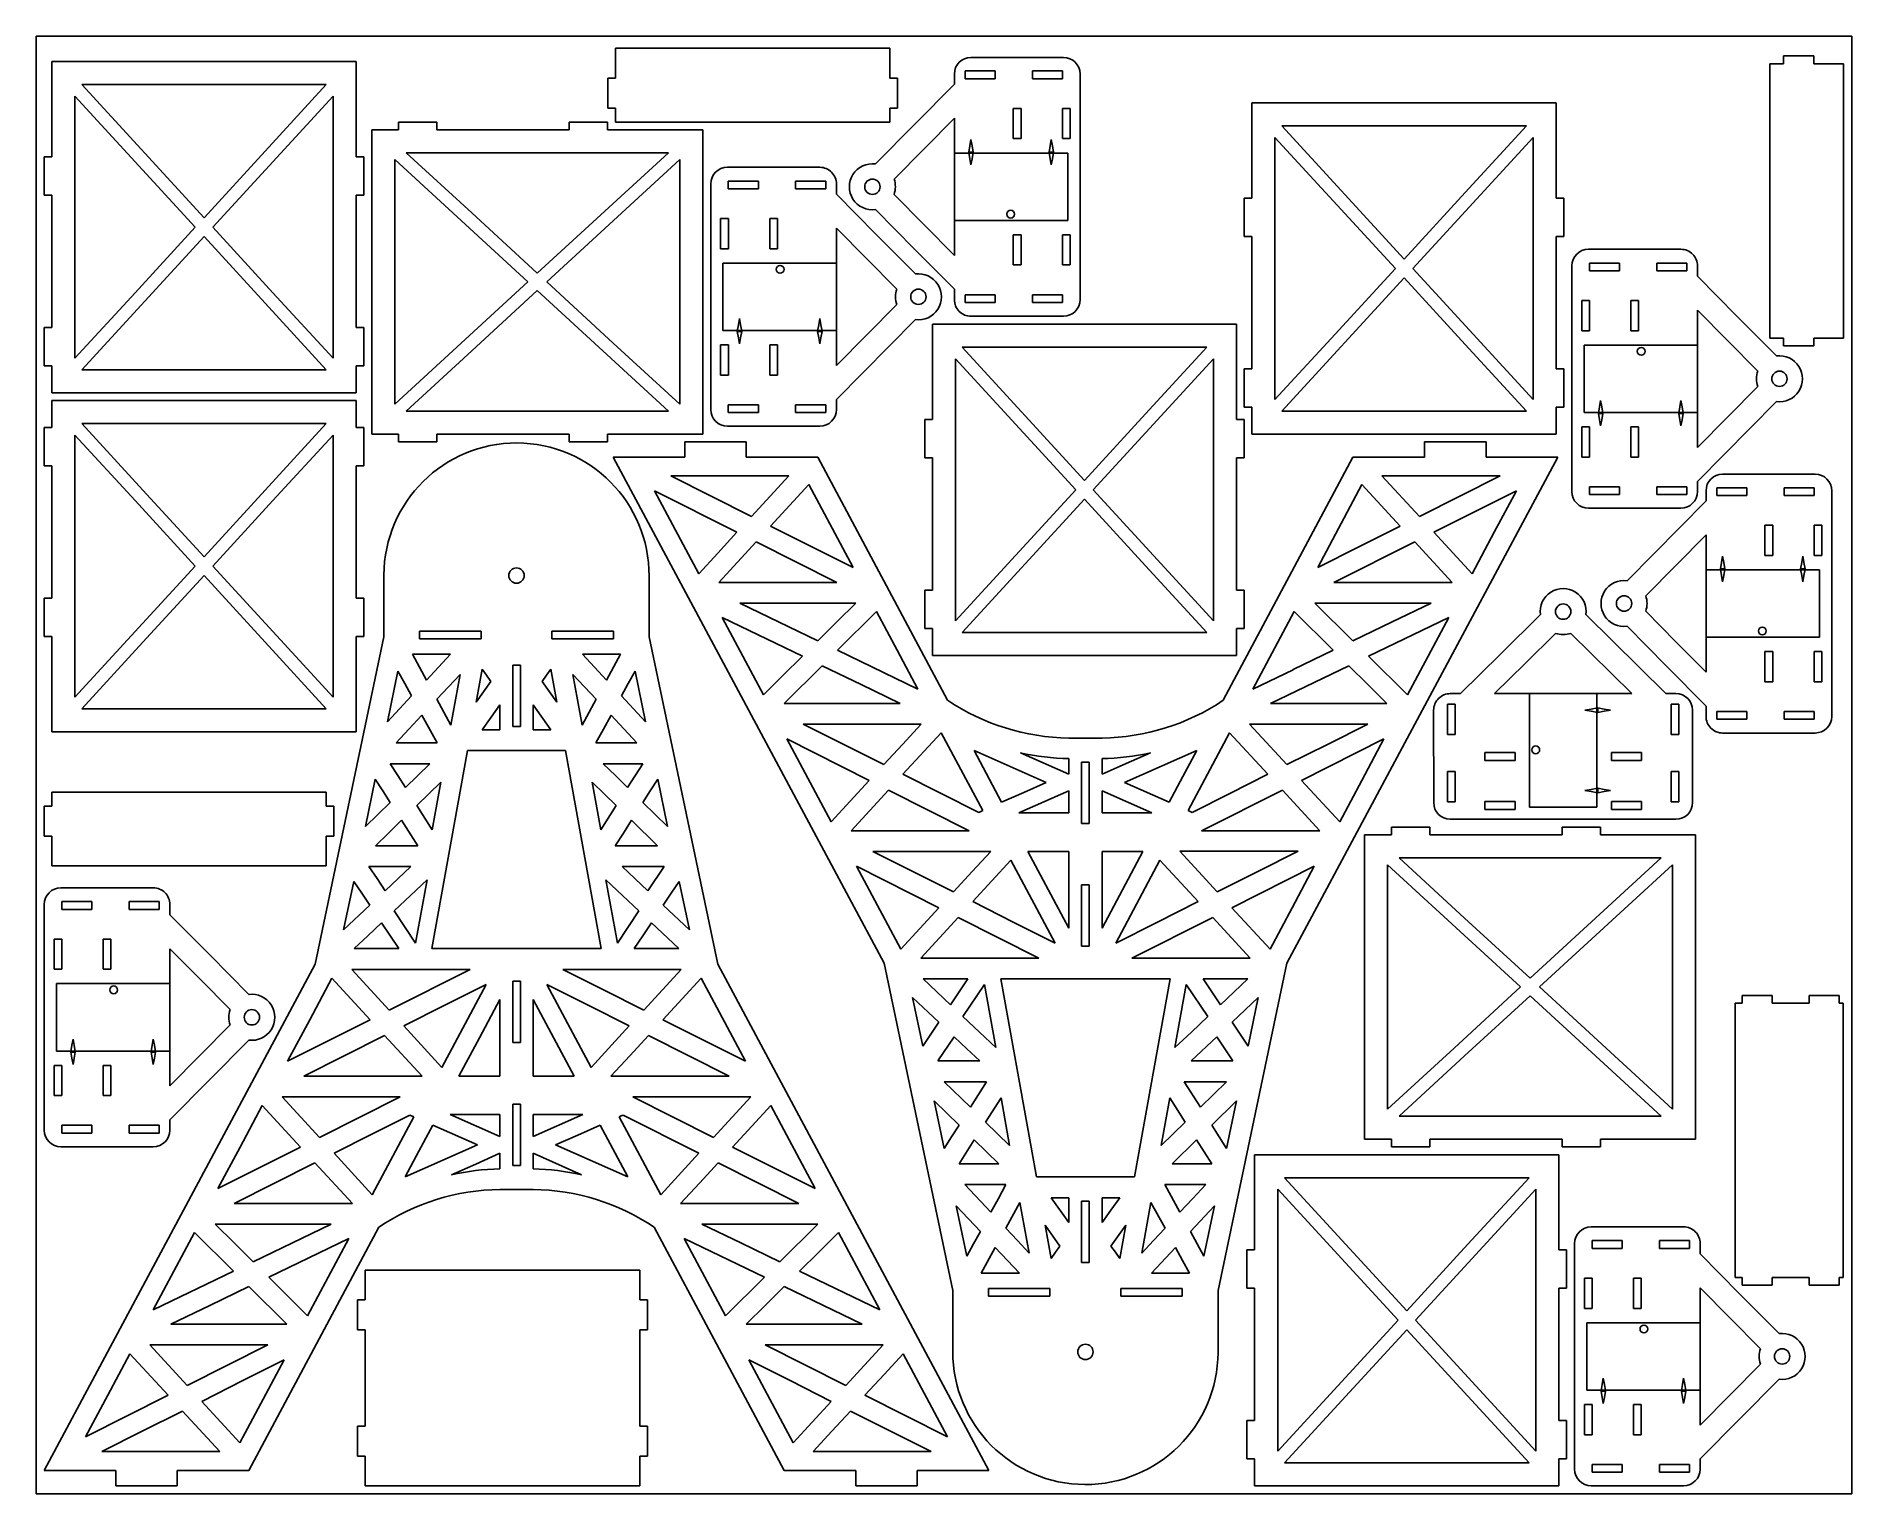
# Model space of a CAD drawing. Extents: x 0 to 710, y 0 to 570.
import ezdxf

# ---------------------------------------------------------------- set-up
doc = ezdxf.new("R2010")
doc.units = 0
doc.header["$MEASUREMENT"] = 0
doc.layers.add('DEFAULT', color=1, linetype='Continuous')

msp = doc.modelspace()

# ---------------------------------------------------------------- linework, layer by layer
at = {"color": 5}
msp.add_lwpolyline([(0, 0), (710, 0), (710, 570), (0, 570)], close=True, dxfattribs=at)
at = {"layer": 'DEFAULT'}
for p, q in [((226.5161, 553.6855), (226.5161, 565.343)), ((226.5161, 565.343), (333.81955, 565.343)), ((333.81955, 565.343), (333.81955, 553.6855)), ((365.5591, 561.7635), (401.69715, 561.7635)), ((683.392, 559.287), (683.392, 562.3185)), ((683.392, 562.3185), (695.1585, 562.3185)), ((695.1585, 562.3185), (695.1585, 559.287)), ((6.08885, 522.8465), (6.08885, 560.0965)), ((6.08885, 560.0965), (125.08885, 560.0965)), ((125.08885, 560.0965), (125.08885, 522.8465)), ((359.04805, 551.279), (359.04805, 555.2525)), ((375.00425, 556.4365), (363.2306, 556.4365)), ((363.2306, 556.4365), (363.2306, 553.372)), ((375.00425, 553.372), (375.00425, 556.4365)), ((401.341, 556.4365), (389.56735, 556.4365)), ((389.56735, 556.4365), (389.56735, 553.372)), ((401.341, 553.372), (401.341, 556.4365)), ((408.20815, 555.2525), (408.20815, 467.01055)), ((677.92, 451.98355), (677.92, 559.287)), ((677.92, 559.287), (683.392, 559.287)), ((695.1585, 559.287), (706.816, 559.287)), ((706.816, 559.287), (706.816, 451.98355)), ((113.42335, 551.0965), (17.75435, 551.0965)), ((17.75435, 551.0965), (65.58885, 499.04125)), ((89.5061, 525.069), (113.42335, 551.0965)), ((223.4845, 541.9195), (223.4845, 553.6855)), ((223.4845, 553.6855), (226.5161, 553.6855)), ((328.1739, 520.081), (359.04805, 551.279)), ((333.81955, 553.6855), (336.81955, 553.6855)), ((336.81955, 553.6855), (336.81955, 541.9195)), ((363.2306, 553.372), (375.00425, 553.372)), ((389.56735, 553.372), (401.341, 553.372)), ((62.1936, 495.34645), (15.08885, 546.6075)), ((15.08885, 546.6075), (15.08885, 444.08535)), ((116.08885, 546.6075), (68.98405, 495.34645)), ((116.08885, 444.08535), (116.08885, 546.6075)), ((226.5161, 541.9195), (223.4845, 541.9195)), ((226.5161, 536.4475), (226.5161, 541.9195)), ((336.81955, 541.9195), (333.81955, 541.9195)), ((333.81955, 541.9195), (333.81955, 536.4475)), ((385.1569, 541.7705), (382.0923, 541.7705)), ((382.0923, 541.7705), (382.0923, 529.9965)), ((385.1569, 529.9965), (385.1569, 541.7705)), ((404.35155, 541.77), (401.28715, 541.77)), ((401.28715, 541.77), (401.28715, 529.9965)), ((404.35155, 529.9965), (404.35155, 541.77)), ((475.4513, 506.6975), (475.4513, 543.9475)), ((475.4513, 543.9475), (594.4515, 543.9475)), ((594.4515, 543.9475), (594.4515, 506.6975)), ((131.17775, 414.4478), (131.17775, 533.448)), ((131.17775, 533.448), (141.67775, 533.448)), ((141.67775, 533.448), (141.67775, 536.448)), ((141.67775, 536.448), (156.67775, 536.448)), ((156.67775, 536.448), (156.67775, 533.448)), ((156.67775, 533.448), (208.42775, 533.448)), ((208.42775, 533.448), (208.42775, 536.448)), ((208.42775, 536.448), (223.42775, 536.448)), ((223.42775, 536.448), (223.42775, 533.448)), ((223.42775, 533.448), (260.67775, 533.448)), ((333.81955, 536.4475), (226.5161, 536.4475)), ((260.67775, 533.448), (260.67775, 414.4478)), ((359.0638, 537.992), (335.4813, 514.1605)), ((359.0638, 484.3178), (359.0638, 537.992)), ((582.786, 534.9475), (487.11675, 534.9475)), ((487.11675, 534.9475), (534.951, 482.8921)), ((558.8685, 508.9195), (582.786, 534.9475)), ((382.0923, 529.9965), (385.1569, 529.9965)), ((401.28715, 529.9965), (404.35155, 529.9965)), ((531.556, 479.19735), (484.4513, 530.4585)), ((484.4513, 530.4585), (484.4513, 427.9363)), ((585.451, 530.4585), (538.3465, 479.19735)), ((585.451, 427.9363), (585.451, 530.4585)), ((3.08885, 507.8465), (3.08885, 522.8465)), ((3.08885, 522.8465), (6.08885, 522.8465)), ((65.58885, 499.04125), (89.5061, 525.069)), ((125.08885, 522.8465), (128.08885, 522.8465)), ((128.08885, 522.8465), (128.08885, 507.8465)), ((192.23295, 473.94785), (140.17775, 521.7825)), ((140.17775, 521.7825), (140.17775, 426.11335)), ((247.1888, 524.448), (144.66665, 524.448)), ((144.66665, 524.448), (170.2972, 500.8955)), ((195.92775, 477.34305), (247.1888, 524.448)), ((251.67775, 521.7825), (199.62255, 473.94785)), ((251.67775, 426.11335), (251.67775, 521.7825)), ((270.2752, 518.7565), (306.41325, 518.7725)), ((263.76695, 424.0188), (263.767, 512.261)), ((282.40785, 513.3915), (270.63415, 513.3915)), ((270.63415, 513.3915), (270.63415, 510.327)), ((282.40785, 510.327), (282.40785, 513.3915)), ((308.7446, 513.3915), (296.97095, 513.3915)), ((296.97095, 513.3915), (296.97095, 510.327)), ((308.7446, 510.327), (308.7446, 513.3915)), ((312.9271, 512.246), (312.9272, 508.226)), ((6.08885, 507.8465), (3.08885, 507.8465)), ((6.08885, 456.0964), (6.08885, 507.8465)), ((128.08885, 507.8465), (125.08885, 507.8465)), ((125.08885, 507.8465), (125.08885, 456.09645)), ((270.63415, 510.327), (282.40785, 510.327)), ((296.97095, 510.327), (308.7446, 510.327)), ((312.9272, 508.226), (328.3636, 492.63075)), ((335.47935, 508.1505), (347.27155, 496.23405)), ((472.4513, 491.6973), (472.4513, 506.6975)), ((472.4513, 506.6975), (475.4513, 506.6975)), ((534.951, 482.8921), (558.8685, 508.9195)), ((594.4515, 506.6975), (597.4515, 506.6975)), ((597.4515, 506.6975), (597.4515, 491.69725)), ((170.2972, 500.8955), (195.92775, 477.34305)), ((270.688, 498.6886), (267.62365, 498.6886)), ((267.62365, 498.6886), (267.62365, 486.9148)), ((270.688, 486.9148), (270.688, 498.6886)), ((289.8828, 498.68865), (286.8182, 498.68865)), ((286.8182, 498.68865), (286.8182, 486.91485)), ((289.8828, 486.91485), (289.8828, 498.68865)), ((343.61165, 486.6407), (328.17525, 502.2355)), ((65.58885, 491.6516), (17.75435, 439.5964)), ((38.6412, 469.7159), (62.1936, 495.34645)), ((89.5061, 465.624), (65.58885, 491.6516)), ((68.98405, 495.34645), (92.53645, 469.7159)), ((324.70355, 483.0375), (312.91135, 494.95375)), ((312.91135, 494.95375), (312.91135, 441.2796)), ((328.36355, 492.63085), (343.79995, 477.03575)), ((347.27155, 496.2341), (359.0638, 484.3178)), ((385.15695, 492.35675), (382.09235, 492.35675)), ((382.09235, 492.35675), (382.09235, 480.58295)), ((385.15695, 480.58295), (385.15695, 492.35675)), ((404.35145, 492.35675), (401.2871, 492.35675)), ((401.2871, 492.35675), (401.2871, 480.58295)), ((404.35145, 480.58295), (404.35145, 492.35675)), ((475.4513, 491.6973), (472.4513, 491.6973)), ((475.4513, 439.9473), (475.4513, 491.6973)), ((597.4515, 491.69725), (594.4515, 491.69725)), ((594.4515, 491.69725), (594.4515, 439.94725)), ((267.62365, 486.9148), (270.688, 486.9148)), ((286.8182, 486.91485), (289.8828, 486.91485)), ((336.4958, 471.12115), (324.7036, 483.03745)), ((359.048, 471.0456), (343.6116, 486.6407)), ((607.048, 486.6888), (643.1865, 486.70445)), ((382.09235, 480.58295), (385.15695, 480.58295)), ((401.2871, 480.58295), (404.35145, 480.58295)), ((508.0035, 453.56675), (531.556, 479.19735)), ((538.3465, 479.19735), (561.899, 453.56675)), ((600.54, 391.95095), (600.54, 480.1931)), ((619.181, 481.3235), (607.407, 481.3235)), ((607.407, 481.3235), (607.407, 478.259)), ((607.407, 478.259), (619.181, 478.259)), ((619.181, 478.259), (619.181, 481.3235)), ((645.5175, 481.3235), (633.744, 481.3235)), ((633.744, 481.3235), (633.744, 478.259)), ((633.744, 478.259), (645.5175, 478.259)), ((645.5175, 478.259), (645.5175, 481.3235)), ((649.7, 480.17835), (649.7, 476.158)), ((649.7, 476.158), (665.1365, 460.56295)), ((15.08885, 444.08535), (38.6412, 469.7159)), ((92.53645, 469.7159), (116.08885, 444.08535)), ((166.20535, 450.0306), (192.23295, 473.94785)), ((195.92775, 470.5526), (170.2972, 447.00025)), ((247.1888, 423.44785), (195.92775, 470.5526)), ((199.62255, 473.94785), (225.65015, 450.0306)), ((359.048, 467.02525), (359.048, 471.0456)), ((375.0042, 468.94465), (363.23055, 468.94465)), ((363.23055, 468.94465), (363.23055, 465.88015)), ((375.0042, 465.88015), (375.0042, 468.94465)), ((401.34095, 468.94465), (389.5673, 468.94465)), ((389.5673, 468.94465), (389.5673, 465.88015)), ((401.34095, 465.88015), (401.34095, 468.94465)), ((534.9515, 475.5025), (487.1168, 423.4473)), ((558.8685, 449.4749), (534.9515, 475.5025)), ((113.42335, 439.5964), (89.5061, 465.624)), ((312.91135, 441.2796), (336.4938, 465.111)), ((363.23055, 465.88015), (375.0042, 465.88015)), ((389.5673, 465.88015), (401.34095, 465.88015)), ((607.461, 466.62075), (604.3965, 466.62075)), ((604.3965, 466.62075), (604.3965, 454.84695)), ((607.461, 454.84695), (607.461, 466.62075)), ((626.656, 466.62075), (623.591, 466.62075)), ((623.591, 466.62075), (623.591, 454.84695)), ((626.656, 454.84695), (626.656, 466.62075)), ((661.4765, 450.9696), (649.6845, 462.8859)), ((649.6845, 462.8859), (649.6845, 409.21175)), ((3.08885, 441.0964), (3.08885, 456.0964)), ((3.08885, 456.0964), (6.08885, 456.0964)), ((125.08885, 456.09645), (128.08885, 456.09645)), ((128.08885, 456.09645), (128.08885, 441.09645)), ((343.80125, 459.19055), (312.9271, 427.99255)), ((350.4515, 420.1226), (350.4515, 457.3726)), ((350.4515, 457.3726), (469.4515, 457.3726)), ((401.69995, 460.51485), (365.56185, 460.4992)), ((469.4515, 457.3726), (469.4515, 420.1226)), ((604.3965, 454.84695), (607.461, 454.84695)), ((623.591, 454.84695), (626.656, 454.84695)), ((665.1365, 460.56295), (680.573, 444.9679)), ((140.17775, 426.11335), (166.20535, 450.0306)), ((225.65015, 450.0306), (251.67775, 426.11335)), ((270.68795, 449.2751), (267.62355, 449.2751)), ((267.62355, 449.2751), (267.62355, 437.5013)), ((270.68795, 437.5013), (270.68795, 449.2751)), ((289.8828, 449.2751), (286.8182, 449.2751)), ((286.8182, 449.2751), (286.8182, 437.5013)), ((289.8828, 437.5013), (289.8828, 449.2751)), ((457.78595, 448.37265), (362.11695, 448.37265)), ((362.11695, 448.37265), (409.95145, 396.31745)), ((433.8687, 422.34505), (457.78595, 448.37265)), ((484.4513, 427.9363), (508.0035, 453.56675)), ((582.786, 423.4473), (558.8685, 449.4749)), ((561.899, 453.56675), (585.451, 427.9363)), ((673.269, 439.0533), (661.4765, 450.96955)), ((683.392, 451.98355), (677.92, 451.98355)), ((683.392, 448.98355), (683.392, 451.98355)), ((695.1585, 448.98355), (683.392, 448.98355)), ((706.816, 451.98355), (695.1585, 451.98355)), ((695.1585, 451.98355), (695.1585, 448.98355)), ((6.08885, 441.0964), (3.08885, 441.0964)), ((6.08885, 430.5964), (6.08885, 441.0964)), ((128.08885, 441.09645), (125.08885, 441.09645)), ((125.08885, 441.09645), (125.08885, 430.59645)), ((170.2972, 447.00025), (144.66665, 423.44785)), ((406.5562, 392.6227), (359.4515, 443.88375)), ((359.4515, 443.88375), (359.4515, 341.36155)), ((460.45145, 443.8837), (413.34665, 392.62265)), ((460.45145, 341.36155), (460.45145, 443.8837)), ((17.75435, 439.5964), (113.42335, 439.5964)), ((267.62355, 437.5013), (270.68795, 437.5013)), ((286.8182, 437.5013), (289.8828, 437.5013)), ((472.4513, 424.9473), (472.4513, 439.9473)), ((472.4513, 439.9473), (475.4513, 439.9473)), ((594.4515, 439.94725), (597.4515, 439.94725)), ((597.4515, 439.94725), (597.4515, 424.94725)), ((125.08885, 430.5964), (6.08885, 430.5964)), ((6.08885, 427.50755), (125.08885, 427.50755)), ((6.08885, 417.00755), (6.08885, 427.50755)), ((125.08885, 427.50755), (125.08885, 417.00755)), ((312.9271, 427.99255), (312.9271, 424.0188)), ((649.6845, 409.21175), (673.267, 433.0431)), ((680.5745, 427.1227), (649.7, 395.9247)), ((144.66665, 423.44785), (247.1888, 423.44785)), ((282.4078, 425.8998), (270.63405, 425.8998)), ((270.63405, 425.8998), (270.63405, 422.83525)), ((270.63405, 422.83525), (282.4078, 422.83525)), ((282.4078, 422.83525), (282.4078, 425.8998)), ((308.74455, 425.8998), (296.9709, 425.8998)), ((296.9709, 425.8998), (296.9709, 422.83525)), ((296.9709, 422.83525), (308.74455, 422.83525)), ((308.74455, 422.83525), (308.74455, 425.8998)), ((347.4515, 405.1226), (347.4515, 420.1226)), ((347.4515, 420.1226), (350.4515, 420.1226)), ((409.95145, 396.31745), (433.8687, 422.34505)), ((469.4515, 420.1226), (472.4515, 420.1226)), ((475.4513, 424.9473), (472.4513, 424.9473)), ((472.4515, 420.1226), (472.4515, 405.1226)), ((475.4513, 414.4473), (475.4513, 424.9473)), ((487.1168, 423.4473), (582.786, 423.4473)), ((597.4515, 424.94725), (594.4515, 424.94725)), ((594.4515, 424.94725), (594.4515, 414.44725)), ((3.08885, 402.00755), (3.08885, 417.00755)), ((3.08885, 417.00755), (6.08885, 417.00755)), ((38.6412, 388.38805), (15.08885, 414.01855)), ((15.08885, 414.01855), (15.08885, 311.4964)), ((113.42335, 418.50755), (17.75435, 418.50755)), ((17.75435, 418.50755), (41.6716, 392.47995)), ((65.58885, 366.45235), (113.42335, 418.50755)), ((116.08885, 414.0185), (92.53645, 388.38805)), ((116.08885, 311.49635), (116.08885, 414.0185)), ((125.08885, 417.00755), (128.08885, 417.00755)), ((128.08885, 417.00755), (128.08885, 402.00755)), ((141.67775, 414.4478), (131.17775, 414.4478)), ((141.67775, 411.4478), (141.67775, 414.4478)), ((208.42775, 414.4478), (156.67775, 414.4478)), ((156.67775, 414.4478), (156.67775, 411.4478)), ((208.42775, 411.4478), (208.42775, 414.4478)), ((260.67775, 414.4478), (223.42775, 414.4478)), ((223.42775, 414.4478), (223.42775, 411.4478)), ((306.4161, 417.50775), (270.278, 417.50775)), ((594.4515, 414.4473), (475.4513, 414.4473)), ((607.4615, 417.2073), (604.397, 417.2073)), ((604.397, 417.2073), (604.397, 405.43345)), ((607.4615, 405.43345), (607.4615, 417.2073)), ((626.656, 417.2073), (623.591, 417.2073)), ((623.591, 417.2073), (623.591, 405.43345)), ((626.656, 405.43345), (626.656, 417.2073)), ((156.67775, 411.4478), (141.67775, 411.4478)), ((223.42775, 411.4478), (208.42775, 411.4478)), ((331.5581, 207.48285), (225.5891, 405.44735)), ((225.5891, 405.44735), (253.6326, 405.44735)), ((253.6326, 405.44735), (253.6326, 411.44735)), ((253.6326, 411.44735), (277.63265, 411.44735)), ((277.63265, 411.44735), (277.63265, 405.44735)), ((277.63265, 405.44735), (305.6761, 405.44735)), ((305.6761, 405.44735), (356.42195, 310.29885)), ((350.4515, 405.1226), (347.4515, 405.1226)), ((350.4515, 353.3726), (350.4515, 405.1226)), ((464.18905, 310.29885), (514.935, 405.44735)), ((472.4515, 405.1226), (469.4515, 405.1226)), ((469.4515, 405.1226), (469.4515, 353.3726)), ((595.022, 405.44735), (489.05285, 207.48285)), ((514.935, 405.44735), (542.9785, 405.44735)), ((542.9785, 405.44735), (542.9785, 411.44735)), ((542.9785, 411.44735), (566.9785, 411.44735)), ((566.9785, 411.44735), (566.9785, 405.44735)), ((566.9785, 405.44735), (595.022, 405.44735)), ((604.397, 405.43345), (607.4615, 405.43345)), ((623.591, 405.43345), (626.656, 405.43345)), ((6.08885, 402.00755), (3.08885, 402.00755)), ((6.08885, 350.25755), (6.08885, 402.00755)), ((128.08885, 402.00755), (125.08885, 402.00755)), ((125.08885, 402.00755), (125.08885, 350.25755)), ((294.3375, 398.09135), (248.1063, 398.09135)), ((248.1063, 398.09135), (279.7003, 382.19435)), ((287.0189, 390.14285), (294.3375, 398.09135)), ((572.5045, 398.0912), (526.2735, 398.0912)), ((526.2735, 398.0912), (540.9105, 382.1942)), ((556.7075, 390.14275), (572.5045, 398.0912)), ((659.5335, 398.76425), (695.6715, 398.76425)), ((41.6716, 392.4799), (65.58885, 366.45235)), ((274.02, 376.0252), (241.7684, 392.25305)), ((241.7684, 392.25305), (259.0781, 359.7973)), ((302.13325, 394.6529), (287.1914, 378.4251)), ((319.443, 362.19725), (302.13325, 394.6529)), ((383.0038, 366.99215), (406.5562, 392.6227)), ((413.34665, 392.62265), (436.89905, 366.9921)), ((518.4775, 394.65285), (501.168, 362.19715)), ((533.4195, 378.425), (518.4775, 394.65285)), ((578.8425, 392.25295), (546.591, 376.0251)), ((570.1875, 376.0251), (578.8425, 392.25295)), ((619.181, 393.83195), (607.4075, 393.83195)), ((607.4075, 393.83195), (607.4075, 390.7674)), ((607.4075, 390.7674), (619.181, 390.7674)), ((619.181, 390.7674), (619.181, 393.83195)), ((645.518, 393.83195), (633.744, 393.83195)), ((633.744, 393.83195), (633.744, 390.7674)), ((633.744, 390.7674), (645.518, 390.7674)), ((645.518, 390.7674), (645.518, 393.83195)), ((649.7, 395.9247), (649.7, 391.95095)), ((653.0225, 388.27945), (653.0225, 392.2532)), ((668.9785, 393.43685), (657.2045, 393.43685)), ((657.2045, 393.43685), (657.2045, 390.3723)), ((668.9785, 390.3723), (668.9785, 393.43685)), ((695.315, 393.43685), (683.5415, 393.43685)), ((683.5415, 393.43685), (683.5415, 390.3723)), ((695.315, 390.3723), (695.315, 393.43685)), ((702.1825, 392.2532), (702.1825, 304.01105)), ((62.1936, 362.7575), (38.6412, 388.38805)), ((92.53645, 388.38805), (68.98405, 362.7575)), ((279.7003, 382.19435), (287.0189, 390.1428)), ((409.95145, 388.92785), (362.11695, 336.8726)), ((433.8687, 362.90025), (409.95145, 388.92785)), ((540.9105, 382.1942), (556.7075, 390.1427)), ((643.189, 385.4399), (607.051, 385.4399)), ((622.1485, 357.0815), (653.0225, 388.27945)), ((657.2045, 390.3723), (668.9785, 390.3723)), ((683.5415, 390.3723), (695.315, 390.3723)), ((287.1914, 378.4251), (303.3172, 370.31115)), ((517.294, 370.31105), (533.4195, 378.425)), ((679.1315, 378.7707), (676.0665, 378.7707)), ((676.0665, 378.7707), (676.0665, 366.9969)), ((679.1315, 366.9969), (679.1315, 378.7707)), ((698.3255, 378.7707), (695.261, 378.7707)), ((695.261, 378.7707), (695.261, 366.9969)), ((698.3255, 366.9969), (698.3255, 378.7707)), ((266.54905, 367.91125), (274.02, 376.0252)), ((281.5111, 372.2559), (266.87385, 356.3589)), ((297.3081, 364.30745), (281.5111, 372.2559)), ((303.31725, 370.31115), (319.443, 362.19725)), ((501.168, 362.19715), (517.294, 370.31105)), ((539.1, 372.2558), (507.506, 356.3588)), ((546.4185, 364.3073), (539.1, 372.2558)), ((546.591, 376.0251), (561.533, 359.7972)), ((561.533, 359.7972), (570.1875, 376.0251)), ((653.038, 374.99245), (629.4555, 351.16105)), ((653.038, 321.31835), (653.038, 374.99245)), ((15.08885, 311.4964), (62.1936, 362.7575)), ((68.98405, 362.7575), (116.08885, 311.49635)), ((259.0781, 359.7973), (266.54905, 367.91125)), ((313.10505, 356.3589), (297.30815, 364.3074)), ((359.4515, 341.36155), (383.0038, 366.99215)), ((457.78595, 336.8726), (433.8687, 362.9002)), ((436.89905, 366.9921), (460.45145, 341.36155)), ((553.737, 356.3588), (546.4185, 364.3073)), ((676.0665, 366.9969), (679.1315, 366.9969)), ((695.261, 366.9969), (698.3255, 366.9969)), ((65.58885, 359.0627), (41.6716, 333.03515)), ((113.42335, 307.0075), (65.58885, 359.0627)), ((135.94675, 335.09455), (135.94705, 359.27755)), ((239.6639, 358.9018), (239.66425, 335.09455)), ((266.87385, 356.3589), (313.10505, 356.3589)), ((507.506, 356.3588), (553.737, 356.3588)), ((3.08885, 335.25755), (3.08885, 350.25755)), ((3.08885, 350.25755), (6.08885, 350.25755)), ((125.08885, 350.25755), (128.08885, 350.25755)), ((128.08885, 350.25755), (128.08885, 335.25755)), ((320.5206, 348.29485), (275.1108, 348.29485)), ((275.1108, 348.29485), (305.67205, 333.5642)), ((313.0963, 340.92955), (320.5206, 348.29485)), ((347.4515, 338.3726), (347.4515, 353.3726)), ((347.4515, 353.3726), (350.4515, 353.3726)), ((469.4515, 353.3726), (472.4515, 353.3726)), ((472.4515, 353.3726), (472.4515, 338.3726)), ((545.5, 348.29475), (500.0905, 348.29475)), ((500.0905, 348.29475), (514.939, 333.5641)), ((530.2195, 340.92945), (545.5, 348.29475)), ((299.5991, 327.5395), (268.2141, 342.66725)), ((268.2141, 342.66725), (284.35035, 312.4118)), ((305.67205, 333.5642), (313.0963, 340.92955)), ((328.6268, 344.97755), (313.378, 329.8499)), ((336.6949, 329.8499), (328.6268, 344.97755)), ((491.9842, 344.97755), (475.84795, 314.7221)), ((507.233, 329.84985), (491.9842, 344.97755)), ((514.939, 333.5641), (530.2195, 340.92945)), ((552.397, 342.6671), (521.012, 327.53935)), ((544.3285, 327.53935), (552.397, 342.6671)), ((572.643, 328.36305), (588.238, 343.79945)), ((606.083, 343.80075), (637.281, 312.92665)), ((629.4535, 345.1509), (641.246, 333.2346)), ((6.08885, 335.25755), (3.08885, 335.25755)), ((6.08885, 298.00755), (6.08885, 335.25755)), ((109.05805, 207.0534), (135.94675, 335.09455)), ((128.08885, 335.25755), (125.08885, 335.25755)), ((125.08885, 335.25755), (125.08885, 298.00755)), ((149.93025, 337.30245), (149.93025, 334.30245)), ((173.93025, 337.30245), (149.93025, 337.30245)), ((149.93025, 334.30245), (173.93025, 334.30245)), ((173.93025, 334.30245), (173.93025, 337.30245)), ((201.6802, 337.3025), (201.6802, 334.3025)), ((225.6802, 337.3025), (201.6802, 337.3025)), ((201.6802, 334.3025), (225.6802, 334.3025)), ((225.6802, 334.3025), (225.6802, 337.3025)), ((239.66425, 335.09455), (266.5529, 207.0534)), ((350.4515, 338.3726), (347.4515, 338.3726)), ((350.4515, 327.8726), (350.4515, 338.3726)), ((362.11695, 336.8726), (457.78595, 336.8726)), ((472.4515, 338.3726), (469.4515, 338.3726)), ((469.4515, 338.3726), (469.4515, 327.8726)), ((594.1525, 336.49535), (582.236, 324.7031)), ((623.994, 312.9109), (600.1625, 336.4934)), ((637.586, 323.6412), (622.1495, 339.23625)), ((41.6716, 333.0351), (17.75435, 307.0075)), ((161.9843, 328.3039), (147.0689, 328.3039)), ((147.0689, 328.3039), (149.81675, 323.27305)), ((152.5646, 318.2422), (161.9843, 328.3039)), ((228.5415, 328.30395), (213.6261, 328.30395)), ((213.6261, 328.30395), (218.33595, 323.2731)), ((223.04585, 318.24225), (228.5415, 328.30395)), ((291.97475, 319.9757), (299.5991, 327.5395)), ((313.378, 329.8499), (344.76305, 314.72215)), ((344.76305, 314.72215), (336.6949, 329.8499)), ((469.4515, 327.8726), (350.4515, 327.8726)), ((491.54045, 322.28595), (507.233, 329.84985)), ((521.012, 327.53935), (536.2605, 312.4117)), ((536.2605, 312.4117), (544.3285, 327.53935)), ((557.0475, 312.92665), (572.643, 328.36305)), ((641.246, 333.2346), (653.038, 321.31835)), ((679.1315, 329.35725), (676.0665, 329.35725)), ((676.0665, 329.35725), (676.0665, 317.58345)), ((679.1315, 317.58345), (679.1315, 329.35725)), ((698.326, 329.35725), (695.2615, 329.35725)), ((695.2615, 329.35725), (695.2615, 317.58345)), ((698.326, 317.58345), (698.326, 329.35725)), ((141.43505, 321.64825), (137.2945, 301.9315)), ((144.07285, 316.8188), (141.43505, 321.64825)), ((149.81675, 323.27305), (152.5646, 318.2422)), ((165.7472, 320.4204), (161.20875, 315.5727)), ((162.1848, 300.6292), (165.7472, 320.4204)), ((174.38515, 322.48955), (172.05805, 309.5611)), ((176.09985, 320.07615), (174.38515, 322.48955)), ((177.8146, 317.6629), (176.09985, 320.0762)), ((186.3052, 324.07945), (186.3052, 300.07945)), ((189.3052, 324.07945), (186.3052, 324.07945)), ((189.3052, 300.07945), (189.3052, 324.07945)), ((199.51055, 320.0762), (197.79585, 317.6629)), ((201.22525, 322.48955), (199.51055, 320.07615)), ((203.55235, 309.5611), (201.22525, 322.48955)), ((214.4016, 315.57275), (209.8632, 320.4204)), ((209.8632, 320.4204), (213.42565, 300.6292)), ((218.33595, 323.2731), (223.04585, 318.24225)), ((234.1754, 321.6483), (231.53755, 316.81885)), ((238.3159, 301.93155), (234.1754, 321.6483)), ((284.35035, 312.4118), (291.97475, 319.97565)), ((307.3051, 323.82525), (292.45655, 309.0945)), ((322.5857, 316.45985), (307.3051, 323.82525)), ((475.84795, 314.7221), (491.54045, 322.2859)), ((513.306, 323.82505), (482.74465, 309.09435)), ((520.73, 316.4597), (513.306, 323.82505)), ((582.2365, 324.7031), (570.32, 312.9109)), ((653.0225, 308.04615), (637.586, 323.6412)), ((146.7107, 311.9894), (144.07285, 316.8188)), ((161.2088, 315.5727), (156.67045, 310.72505)), ((172.05805, 309.5611), (177.8146, 317.6629)), ((197.79585, 317.6629), (203.55235, 309.5611)), ((218.93995, 310.7251), (214.4016, 315.57275)), ((231.53755, 316.81885), (228.89975, 311.9894)), ((337.86635, 309.0945), (322.5857, 316.45985)), ((528.1545, 309.09435), (520.73, 316.4597)), ((553.0275, 312.9266), (557.0475, 312.92665)), ((570.32, 312.9109), (623.994, 312.9109)), ((637.281, 312.92665), (641.255, 312.92665)), ((676.0665, 317.58345), (679.1315, 317.58345)), ((695.2615, 317.58345), (698.326, 317.58345)), ((17.75435, 307.0075), (113.42335, 307.0075)), ((137.2945, 301.9315), (146.7107, 311.9894)), ((156.67045, 310.72505), (162.1848, 300.6292)), ((181.30425, 308.52935), (177.8418, 303.6563)), ((181.30425, 298.78325), (181.30425, 308.52935)), ((201.2311, 298.7833), (194.30625, 308.5294)), ((194.30625, 308.5294), (194.30625, 303.65635)), ((213.42565, 300.6292), (218.93995, 310.7251)), ((228.89975, 311.9894), (238.3159, 301.93155)), ((292.45655, 309.0945), (337.86635, 309.0945)), ((482.74465, 309.09435), (528.1545, 309.09435)), ((546.517, 270.2747), (546.5015, 306.4128)), ((551.8825, 308.74415), (551.8825, 296.9705)), ((554.947, 308.74415), (551.8825, 308.74415)), ((554.947, 296.9705), (554.947, 308.74415)), ((639.374, 308.7441), (639.374, 296.97045)), ((642.4385, 308.7441), (639.374, 308.7441)), ((642.4385, 296.97045), (642.4385, 308.7441)), ((647.766, 306.4156), (647.766, 270.2775)), ((653.0225, 304.0258), (653.0225, 308.04615)), ((668.9785, 305.9452), (657.205, 305.9452)), ((657.205, 305.9452), (657.205, 302.8807)), ((668.9785, 302.8807), (668.9785, 305.9452)), ((695.3155, 305.9452), (683.5415, 305.9452)), ((683.5415, 305.9452), (683.5415, 302.8807)), ((695.3155, 302.8807), (695.3155, 305.9452)), ((145.74995, 299.0603), (140.68335, 293.6484)), ((150.81655, 304.4722), (145.74995, 299.0603)), ((156.72845, 293.6484), (150.81655, 304.4722)), ((177.8418, 303.6563), (174.37935, 298.78325)), ((174.37935, 298.78325), (181.30425, 298.78325)), ((186.3052, 300.07945), (189.3052, 300.07945)), ((194.30625, 303.65635), (194.30625, 298.7833)), ((194.30625, 298.7833), (201.2311, 298.7833)), ((221.8379, 299.06035), (218.88195, 293.64845)), ((224.79385, 304.47225), (221.8379, 299.06035)), ((234.92705, 293.64845), (224.79385, 304.47225)), ((346.1033, 301.0305), (299.8721, 301.0305)), ((299.8721, 301.0305), (331.46605, 285.13355)), ((338.78465, 293.08205), (346.1033, 301.0305)), ((520.739, 301.03035), (474.5077, 301.03035)), ((474.5077, 301.03035), (489.14495, 285.1334)), ((504.942, 293.0819), (520.739, 301.03035)), ((657.205, 302.8807), (668.9785, 302.8807)), ((683.5415, 302.8807), (695.3155, 302.8807)), ((125.08885, 298.00755), (6.08885, 298.00755)), ((140.68335, 293.6484), (156.72845, 293.6484)), ((218.88195, 293.64845), (234.92705, 293.64845)), ((325.78575, 278.9643), (293.53415, 295.19215)), ((293.53415, 295.19215), (310.8439, 262.7365)), ((331.46605, 285.13355), (338.78465, 293.08205)), ((353.8991, 297.592), (338.9572, 281.36415)), ((370.13905, 267.142), (353.8991, 297.592)), ((403.8045, 295.52765), (416.8065, 295.52765)), ((466.7119, 297.592), (450.4719, 267.14195)), ((481.6538, 281.36415), (466.7119, 297.592)), ((489.14495, 285.1334), (504.942, 293.0819)), ((527.077, 295.19205), (494.82525, 278.9642)), ((518.422, 278.9642), (527.077, 295.19205)), ((551.8825, 296.9705), (554.947, 296.9705)), ((639.374, 296.97045), (642.4385, 296.97045)), ((695.6745, 297.51535), (659.536, 297.4997)), ((153.892, 285.5136), (138.4031, 285.5136)), ((138.4031, 285.5136), (141.3666, 280.8534)), ((144.33005, 276.19325), (153.892, 285.5136)), ((168.6538, 290.64845), (154.71355, 213.20265)), ((187.80525, 290.64845), (168.6538, 290.64845)), ((206.95665, 290.64845), (187.80525, 290.64845)), ((220.8969, 213.20265), (206.95665, 290.64845)), ((237.2073, 285.5136), (221.7185, 285.5136)), ((221.7185, 285.5136), (226.4994, 280.8534)), ((231.28035, 276.19325), (237.2073, 285.5136)), ((394.9921, 278.13955), (366.7471, 290.63805)), ((366.7471, 290.63805), (377.5333, 270.4139)), ((384.86435, 289.7991), (403.80575, 281.41745)), ((403.8028, 284.4736), (403.7998, 287.52975)), ((403.80575, 281.41745), (403.8028, 284.4736)), ((411.8055, 286.12605), (408.8055, 286.12605)), ((408.8055, 286.12605), (408.8055, 262.12605)), ((411.8055, 262.12605), (411.8055, 286.12605)), ((416.8112, 287.52975), (416.80525, 281.41745)), ((416.80525, 281.41745), (426.27595, 285.60825)), ((453.8639, 290.63805), (425.6189, 278.13955)), ((426.27595, 285.60825), (435.74665, 289.7991)), ((448.4708, 280.526), (453.8639, 290.63805)), ((566.585, 289.88235), (566.585, 286.8177)), ((578.359, 289.88235), (566.585, 289.88235)), ((566.585, 286.8177), (578.359, 286.8177)), ((578.359, 286.8177), (578.359, 289.88235)), ((615.9985, 289.8824), (615.9985, 286.81775)), ((627.7725, 289.8824), (615.9985, 289.8824)), ((615.9985, 286.81775), (627.7725, 286.81775)), ((627.7725, 286.81775), (627.7725, 289.8824)), ((132.58465, 279.50355), (128.68755, 260.946)), ((135.48165, 274.9479), (132.58465, 279.50355)), ((141.3666, 280.8534), (144.33005, 276.19325)), ((158.1697, 278.32325), (153.47975, 273.75175)), ((154.81775, 259.70115), (158.1697, 278.32325)), ((222.13075, 273.7518), (217.44075, 278.3233)), ((217.44075, 278.3233), (220.79275, 259.7012)), ((226.4994, 280.8534), (231.28035, 276.19325)), ((243.02575, 279.50355), (240.12875, 274.9479)), ((246.92285, 260.946), (243.02575, 279.50355)), ((318.3148, 270.85045), (325.78575, 278.9643)), ((338.9572, 281.36415), (368.58735, 266.45535)), ((386.2627, 274.27675), (394.9921, 278.13955)), ((425.6189, 278.13955), (443.0777, 270.41395)), ((443.0777, 270.41395), (448.4708, 280.52605)), ((466.8387, 273.90975), (481.6538, 281.36415)), ((494.82525, 278.9642), (509.767, 262.73635)), ((509.767, 262.73635), (518.422, 278.9642)), ((551.8825, 282.4074), (551.8825, 270.63375)), ((554.947, 282.4074), (551.8825, 282.4074)), ((554.947, 270.63375), (554.947, 282.4074)), ((639.374, 282.40735), (639.374, 270.6337)), ((642.4385, 282.40735), (639.374, 282.40735)), ((642.4385, 270.6337), (642.4385, 282.40735)), ((6.08885, 274.425), (113.3923, 274.425)), ((6.08885, 268.95335), (6.08885, 274.425)), ((113.3923, 274.425), (113.3923, 268.95335)), ((128.68755, 260.946), (138.3787, 270.39225)), ((138.3787, 270.39225), (135.48165, 274.94795)), ((153.47975, 273.75175), (148.78975, 269.18025)), ((226.8207, 269.1803), (222.13075, 273.7518)), ((240.12875, 274.94795), (237.2317, 270.39225)), ((237.2317, 270.39225), (246.92285, 260.946)), ((310.8439, 262.7365), (318.3148, 270.85045)), ((333.2769, 275.1951), (318.6397, 259.2981)), ((349.0739, 267.2466), (333.2769, 275.1951)), ((377.5333, 270.4139), (386.2627, 274.2767)), ((403.8045, 274.8612), (384.31765, 266.2382)), ((403.8045, 270.5497), (403.8045, 274.8612)), ((403.8045, 266.2382), (403.8045, 270.5497)), ((436.29335, 266.2382), (416.8065, 274.8612)), ((416.8065, 274.8612), (416.8065, 266.2382)), ((452.02365, 266.4553), (466.8387, 273.90975)), ((487.3341, 275.195), (455.7401, 259.29795)), ((494.6527, 267.2465), (487.3341, 275.195)), ((551.8825, 270.63375), (554.947, 270.63375)), ((566.585, 270.6876), (566.585, 267.62325)), ((578.359, 270.6876), (566.585, 270.6876)), ((578.359, 267.62325), (578.359, 270.6876)), ((615.9985, 270.68755), (615.9985, 267.62315)), ((627.7725, 270.68755), (615.9985, 270.68755)), ((627.7725, 267.62315), (627.7725, 270.68755)), ((639.374, 270.6337), (642.4385, 270.6337)), ((3.08885, 257.18695), (3.08885, 268.95335)), ((3.08885, 268.95335), (6.08885, 268.95335)), ((113.3923, 268.95335), (116.4239, 268.95335)), ((116.4239, 268.95335), (116.4239, 257.18695)), ((142.8384, 263.37925), (137.7325, 258.40245)), ((149.16815, 253.42555), (142.8384, 263.37925)), ((148.78975, 269.18025), (154.81775, 259.70115)), ((220.79275, 259.7012), (226.8207, 269.1803)), ((232.7721, 263.37925), (229.6072, 258.40245)), ((242.9838, 253.42555), (232.7721, 263.37925)), ((364.8709, 259.2981), (349.0739, 267.2466)), ((368.58735, 266.45535), (369.36325, 266.79865)), ((369.3632, 266.79865), (370.13905, 267.142)), ((384.31765, 266.2382), (403.8045, 266.2382)), ((416.8065, 266.2382), (426.5499, 266.2382)), ((426.5499, 266.2382), (436.29335, 266.2382)), ((450.4719, 267.14195), (452.02365, 266.4553)), ((501.9715, 259.29795), (494.6527, 267.24645)), ((641.255, 263.76645), (553.0125, 263.7665)), ((566.585, 267.62325), (578.359, 267.62325)), ((615.9985, 267.62315), (627.7725, 267.62315)), ((6.08885, 257.18695), (3.08885, 257.18695)), ((6.08885, 245.52945), (6.08885, 257.18695)), ((116.4239, 257.18695), (113.3923, 257.18695)), ((113.3923, 257.18695), (113.3923, 245.52945)), ((137.7325, 258.40245), (132.62665, 253.42555)), ((229.6072, 258.40245), (226.4423, 253.42555)), ((318.6397, 259.2981), (364.8709, 259.2981)), ((408.8055, 262.12605), (411.8055, 262.12605)), ((455.7401, 259.29795), (501.9715, 259.29795)), ((519.4775, 138.67755), (519.4775, 257.67755)), ((519.4775, 257.67755), (529.9775, 257.67755)), ((529.9775, 257.67755), (529.9775, 260.67755)), ((529.9775, 260.67755), (544.9775, 260.67755)), ((544.9775, 260.67755), (544.9775, 257.67755)), ((544.9775, 257.67755), (596.7275, 257.67755)), ((596.7275, 257.67755), (596.7275, 260.67755)), ((596.7275, 260.67755), (611.7275, 260.67755)), ((611.7275, 260.67755), (611.7275, 257.67755)), ((611.7275, 257.67755), (648.9775, 257.67755)), ((648.9775, 257.67755), (648.9775, 138.67755)), ((132.62665, 253.42555), (149.16815, 253.42555)), ((226.4423, 253.42555), (242.9838, 253.42555)), ((373.35805, 251.23405), (327.12685, 251.23405)), ((327.12685, 251.23405), (358.72085, 235.3371)), ((366.03945, 243.28555), (373.35805, 251.23405)), ((403.8045, 251.23405), (387.8044, 251.23405)), ((387.8044, 251.23405), (403.8045, 221.2339)), ((403.8045, 236.23395), (403.8045, 251.23405)), ((432.8066, 251.23405), (416.8065, 251.23405)), ((416.8065, 251.23405), (416.8065, 221.2339)), ((424.80655, 236.23395), (432.8066, 251.23405)), ((493.48415, 251.2341), (447.25295, 251.2341)), ((447.25295, 251.2341), (461.89015, 235.33715)), ((477.68715, 243.2856), (493.48415, 251.2341)), ((635.489, 248.67755), (532.9665, 248.67755)), ((532.9665, 248.67755), (558.597, 225.12515)), ((584.228, 201.5728), (635.489, 248.67755)), ((113.3923, 245.52945), (6.08885, 245.52945)), ((146.49935, 245.2907), (130.0844, 245.2907)), ((130.0844, 245.2907), (133.26335, 240.5482)), ((136.4423, 235.8057), (146.49935, 245.2907)), ((245.52605, 245.29065), (229.1111, 245.29065)), ((229.1111, 245.29065), (234.13965, 240.54815)), ((239.16815, 235.80565), (245.52605, 245.29065)), ((353.04055, 229.1679), (320.78895, 245.39575)), ((320.78895, 245.39575), (338.09865, 212.94005)), ((358.72085, 235.3371), (366.03945, 243.28555)), ((381.15385, 247.79565), (366.212, 231.5678)), ((398.4636, 215.33995), (381.15385, 247.79565)), ((439.45715, 247.79565), (422.1474, 215.33995)), ((454.399, 231.5678), (439.45715, 247.79565)), ((461.89015, 235.33715), (477.68715, 243.2856)), ((499.822, 245.3958), (467.57045, 229.16795)), ((491.1672, 229.16795), (499.822, 245.3958)), ((580.533, 198.17755), (528.4775, 246.01205)), ((528.4775, 246.01205), (528.4775, 150.34305)), ((639.978, 246.01205), (587.9225, 198.17755)), ((639.978, 150.34305), (639.978, 246.01205)), ((9.59705, 236.96095), (45.73515, 236.97665)), ((124.18125, 239.48715), (120.1891, 220.477)), ((127.3117, 234.817), (124.18125, 239.48715)), ((130.44215, 230.14685), (127.3117, 234.817)), ((133.2633, 240.5482), (136.4423, 235.8057)), ((152.8058, 240.0565), (146.36695, 233.9839)), ((148.3564, 215.3376), (152.8058, 240.0565)), ((229.2435, 233.98385), (222.80465, 240.05645)), ((222.80465, 240.05645), (227.25405, 215.33755)), ((234.13965, 240.54815), (239.16815, 235.80565)), ((248.29875, 234.81695), (245.1683, 230.1468)), ((251.4292, 239.4871), (248.29875, 234.81695)), ((255.42135, 220.47695), (251.4292, 239.4871)), ((403.8045, 221.2339), (403.8045, 236.23395)), ((411.8055, 238.12605), (408.8055, 238.12605)), ((408.8055, 238.12605), (408.8055, 214.12605)), ((411.8055, 214.12605), (411.8055, 238.12605)), ((416.8065, 221.2339), (424.8066, 236.23395)), ((3.08885, 142.2231), (3.08885, 230.46525)), ((21.72975, 231.59565), (9.9561, 231.59565)), ((9.9561, 231.59565), (9.9561, 228.53115)), ((9.9561, 228.53115), (21.72975, 228.53115)), ((21.72975, 228.53115), (21.72975, 231.59565)), ((48.0665, 231.59565), (36.29285, 231.59565)), ((36.29285, 231.59565), (36.29285, 228.53115)), ((36.29285, 228.53115), (48.0665, 228.53115)), ((48.0665, 228.53115), (48.0665, 231.59565)), ((52.249, 230.4505), (52.249, 226.43015)), ((120.1891, 220.477), (130.44215, 230.14685)), ((146.36695, 233.9839), (139.92815, 227.9113)), ((139.92815, 227.9113), (148.3564, 215.3376)), ((227.25405, 215.33755), (235.68235, 227.91125)), ((235.68235, 227.91125), (229.2435, 233.98385)), ((245.1683, 230.1468), (255.42135, 220.47695)), ((345.5696, 221.05395), (353.04055, 229.1679)), ((366.212, 231.5678), (382.33775, 223.45385)), ((438.2732, 223.45385), (454.399, 231.5678)), ((467.57045, 229.16795), (482.51235, 212.9401)), ((482.51235, 212.9401), (491.1672, 229.16795)), ((52.249, 226.43015), (67.6854, 210.8351)), ((135.0344, 223.2959), (129.68345, 218.24925)), ((141.8, 213.20265), (135.0344, 223.2959)), ((240.5761, 223.29585), (237.1933, 218.2492)), ((251.2781, 213.2026), (240.5761, 223.29585)), ((338.09865, 212.94005), (345.5696, 221.05395)), ((360.5317, 225.3986), (345.89445, 209.50165)), ((376.32865, 217.4501), (360.5317, 225.3986)), ((382.3378, 223.45385), (398.4636, 215.33995)), ((422.1474, 215.33995), (438.2732, 223.45385)), ((460.0793, 225.39865), (428.4853, 209.5017)), ((467.39795, 217.45015), (460.0793, 225.39865)), ((558.597, 225.12515), (584.228, 201.5728)), ((10.00995, 216.8928), (6.94555, 216.8928)), ((6.94555, 216.8928), (6.94555, 205.119)), ((10.00995, 205.119), (10.00995, 216.8928)), ((29.20475, 216.8928), (26.1401, 216.8928)), ((26.1401, 216.8928), (26.1401, 205.119)), ((29.20475, 205.119), (29.20475, 216.8928)), ((64.0255, 201.2417), (52.23325, 213.158)), ((52.23325, 213.158), (52.23325, 159.48385)), ((129.68345, 218.24925), (124.33245, 213.20265)), ((124.33245, 213.20265), (141.8, 213.20265)), ((154.71355, 213.20265), (220.8969, 213.20265)), ((237.19325, 218.2492), (233.81045, 213.2026)), ((233.81045, 213.2026), (251.2781, 213.2026)), ((392.12565, 209.50165), (376.3287, 217.4501)), ((408.8055, 214.12605), (411.8055, 214.12605)), ((474.7165, 209.5017), (467.3979, 217.45015)), ((3.0891, 9.08895), (109.05805, 207.0534)), ((67.6854, 210.8351), (83.12185, 195.24005)), ((266.5529, 207.0534), (372.5219, 9.08895)), ((358.44675, 79.4417), (331.5581, 207.48285)), ((345.89445, 209.50165), (392.12565, 209.50165)), ((428.4853, 209.5017), (474.7165, 209.5017)), ((489.05285, 207.48285), (462.1642, 79.4417)), ((6.94555, 205.119), (10.00995, 205.119)), ((26.1401, 205.119), (29.20475, 205.119)), ((75.8177, 189.3254), (64.0255, 201.2417)), ((115.59845, 201.59655), (106.9436, 185.3687)), ((130.5403, 185.3687), (115.59845, 201.59655)), ((169.62545, 205.03495), (123.39425, 205.03495)), ((123.39425, 205.03495), (130.71285, 197.08645)), ((138.03145, 189.13795), (169.62545, 205.03495)), ((158.65365, 166.7409), (175.96335, 199.19665)), ((175.96335, 199.19665), (159.83755, 191.0827)), ((186.3053, 200.41055), (186.3053, 176.41055)), ((189.3053, 200.41055), (186.3053, 200.41055)), ((189.3053, 176.41055), (189.3053, 200.41055)), ((215.77305, 191.0827), (199.64725, 199.19665)), ((199.64725, 199.19665), (216.9569, 166.7409)), ((252.2163, 205.03495), (205.9851, 205.03495)), ((205.9851, 205.03495), (221.7821, 197.08645)), ((237.5791, 189.13795), (252.2163, 205.03495)), ((260.0122, 201.59655), (252.54125, 193.4826)), ((277.32185, 169.14085), (260.0122, 201.59655)), ((364.30025, 201.334), (346.83265, 201.334)), ((346.83265, 201.334), (357.53465, 191.24075)), ((360.91745, 196.28735), (364.30025, 201.334)), ((370.8567, 199.199), (362.42845, 186.6253)), ((375.3061, 174.4801), (370.8567, 199.199)), ((443.39715, 201.334), (377.21385, 201.334)), ((377.21385, 201.334), (391.1541, 123.88815)), ((429.4569, 123.88815), (443.39715, 201.334)), ((449.75425, 199.199), (445.30485, 174.4801)), ((458.18255, 186.6253), (449.75425, 199.199)), ((473.7783, 201.334), (456.31075, 201.334)), ((456.31075, 201.334), (463.0763, 191.24075)), ((468.4273, 196.28735), (473.7783, 201.334)), ((130.71285, 197.08645), (138.03145, 189.13795)), ((181.3043, 193.3027), (173.3043, 178.3026)), ((181.3043, 163.3025), (181.3043, 193.3027)), ((210.3064, 163.3025), (194.3063, 193.3027)), ((194.3063, 193.3027), (194.3063, 178.3026)), ((221.7821, 197.08645), (237.5791, 189.13795)), ((252.54125, 193.4826), (245.0703, 185.3687)), ((352.9423, 184.38975), (342.68935, 194.05965)), ((342.68935, 194.05965), (346.68145, 175.04945)), ((357.53465, 191.24075), (360.9175, 196.28735)), ((463.0763, 191.24075), (468.42735, 196.28735)), ((477.92165, 194.05965), (467.6686, 184.38975)), ((473.9295, 175.04945), (477.92165, 194.05965)), ((554.5055, 174.2603), (580.533, 198.17755)), ((584.228, 194.7823), (558.597, 171.22995)), ((635.489, 147.67755), (584.228, 194.7823)), ((587.9225, 198.17755), (613.95, 174.2603)), ((664.4795, 84.4996), (664.4795, 191.83405)), ((664.4795, 191.83405), (667.1495, 191.83405)), ((667.1495, 191.83405), (667.1495, 194.83405)), ((667.1495, 194.83405), (678.8725, 194.83405)), ((678.8725, 194.83405), (678.8725, 191.83405)), ((678.8725, 191.83405), (693.415, 191.83405)), ((693.415, 191.83405), (693.415, 194.83405)), ((693.415, 194.83405), (705.138, 194.83405)), ((705.138, 194.83405), (705.138, 191.83405)), ((705.138, 191.83405), (706.654, 191.83405)), ((706.654, 191.83405), (706.654, 84.4996)), ((106.9436, 185.3687), (98.2887, 169.14085)), ((98.2887, 169.14085), (130.5403, 185.3687)), ((159.83755, 191.0827), (143.7118, 182.9688)), ((231.8988, 182.9688), (215.77305, 191.0827)), ((245.0703, 185.3687), (277.32185, 169.14085)), ((362.42845, 186.6253), (368.8673, 180.5527)), ((451.7437, 180.5527), (458.18255, 186.6253)), ((52.23325, 159.48385), (75.81575, 183.31525)), ((136.22065, 179.1995), (120.42365, 171.251)), ((150.85785, 163.3025), (136.22065, 179.1995)), ((143.7118, 182.9688), (158.65365, 166.7409)), ((173.30425, 178.3026), (165.3042, 163.3025)), ((194.3063, 178.30265), (194.3063, 163.3025)), ((216.9569, 166.7409), (231.8988, 182.9688)), ((239.39, 179.1995), (232.0714, 171.251)), ((270.984, 163.3025), (239.39, 179.1995)), ((346.68145, 175.04945), (349.8119, 179.7196)), ((349.81185, 179.7196), (352.9423, 184.38975)), ((358.94245, 178.7309), (352.58455, 169.2459)), ((363.97105, 173.9884), (358.94245, 178.7309)), ((368.8673, 180.5527), (375.3061, 174.4801)), ((445.30485, 174.4801), (451.7437, 180.5527)), ((461.66845, 178.7309), (451.6114, 169.2459)), ((464.8474, 173.9884), (461.66845, 178.7309)), ((467.6686, 184.38975), (470.79905, 179.7196)), ((470.79905, 179.7196), (473.9295, 175.04945)), ((83.12315, 177.39485), (52.249, 146.1969)), ((120.42365, 171.251), (104.62665, 163.3025)), ((186.3053, 176.41055), (189.3053, 176.41055)), ((232.0714, 171.251), (224.7528, 163.3025)), ((368.9995, 169.2459), (363.971, 173.9884)), ((468.02635, 169.2459), (464.8474, 173.9884)), ((528.4775, 150.34305), (554.505, 174.2603)), ((558.597, 171.22995), (532.9665, 147.67755)), ((613.95, 174.2603), (639.978, 150.34305)), ((10.00995, 167.47925), (6.94555, 167.47925)), ((6.94555, 167.47925), (6.94555, 155.7055)), ((10.00995, 155.7055), (10.00995, 167.47925)), ((29.20475, 167.47925), (26.1401, 167.47925)), ((26.1401, 167.47925), (26.1401, 155.7055)), ((29.20475, 155.7055), (29.20475, 167.47925)), ((104.62665, 163.3025), (150.85785, 163.3025)), ((165.3042, 163.3025), (181.3043, 163.3025)), ((194.3063, 163.3025), (210.3064, 163.3025)), ((224.7528, 163.3025), (270.984, 163.3025)), ((352.58455, 169.2459), (368.9995, 169.2459)), ((451.6114, 169.2459), (468.02635, 169.2459)), ((371.66845, 161.11105), (355.1269, 161.11105)), ((355.1269, 161.11105), (365.33865, 151.1573)), ((368.50355, 156.1342), (371.66845, 161.11105)), ((465.48405, 161.11105), (448.9425, 161.11105)), ((448.9425, 161.11105), (455.2723, 151.1573)), ((460.37815, 156.1342), (465.48405, 161.11105)), ((6.94555, 155.7055), (10.00995, 155.7055)), ((26.1401, 155.7055), (29.20475, 155.7055)), ((88.3438, 151.8), (79.68895, 135.57215)), ((103.2857, 135.57215), (88.3438, 151.8)), ((142.37085, 155.2384), (96.1396, 155.2384)), ((96.1396, 155.2384), (103.45825, 147.28995)), ((110.77685, 139.34145), (142.37085, 155.2384)), ((186.3053, 152.41055), (186.3053, 128.41055)), ((189.3053, 152.41055), (186.3053, 152.41055)), ((189.3053, 128.41055), (189.3053, 152.41055)), ((279.47115, 155.23845), (233.23995, 155.23845)), ((233.23995, 155.23845), (249.03695, 147.29)), ((264.8339, 139.3415), (279.47115, 155.23845)), ((287.26695, 151.80005), (279.796, 143.68615)), ((304.57665, 119.34435), (287.26695, 151.80005)), ((360.87895, 144.14435), (351.18775, 153.59065)), ((351.18775, 153.59065), (355.08485, 135.03305)), ((365.33865, 151.1573), (368.50355, 156.1342)), ((377.318, 154.83545), (371.29005, 145.3563)), ((380.67, 136.21335), (377.318, 154.83545)), ((443.29295, 154.83545), (439.941, 136.21335)), ((449.3209, 145.3563), (443.29295, 154.83545)), ((455.2723, 151.1573), (460.37815, 156.1342)), ((469.4232, 153.59065), (459.73205, 144.14435)), ((465.5261, 135.03305), (469.4232, 153.59065)), ((21.72975, 144.1039), (9.9561, 144.1039)), ((9.9561, 144.1039), (9.9561, 141.0394)), ((21.72975, 141.0394), (21.72975, 144.1039)), ((48.0665, 144.1039), (36.29285, 144.1039)), ((36.29285, 144.1039), (36.29285, 141.0394)), ((48.0665, 141.0394), (48.0665, 144.1039)), ((52.249, 146.1969), (52.249, 142.2231)), ((103.45825, 147.28995), (110.77685, 139.34145)), ((146.0873, 148.0811), (131.2722, 140.6267)), ((131.399, 116.9444), (147.63905, 147.39445)), ((147.63905, 147.39445), (146.0873, 148.0811)), ((155.03325, 144.12245), (149.64015, 134.0104)), ((172.49205, 136.39685), (155.03325, 144.12245)), ((171.56085, 148.2984), (161.81745, 148.2984)), ((161.81745, 148.2984), (181.3043, 139.6754)), ((181.3043, 148.2984), (171.56085, 148.2984)), ((181.3043, 139.6754), (181.3043, 148.2984)), ((194.3063, 139.6754), (213.7931, 148.2984)), ((213.7931, 148.2984), (194.3063, 148.2984)), ((194.3063, 148.2984), (194.3063, 143.9869)), ((194.3063, 143.9869), (194.3063, 139.6754)), ((220.5776, 144.1225), (211.8482, 140.2597)), ((231.36385, 123.89835), (220.5776, 144.1225)), ((228.7477, 147.7378), (227.97185, 147.3945)), ((227.97185, 147.3945), (244.21185, 116.94445)), ((229.5236, 148.08115), (228.74775, 147.7378)), ((259.1537, 133.1723), (229.5236, 148.08115)), ((249.03695, 147.29), (264.8339, 139.3415)), ((279.796, 143.68615), (272.3251, 135.5722)), ((357.98195, 139.5887), (360.87895, 144.14435)), ((371.29005, 145.3563), (375.98, 140.7848)), ((444.631, 140.7848), (449.3209, 145.3563)), ((459.73205, 144.14435), (462.62905, 139.5887)), ((532.9665, 147.67755), (635.489, 147.67755)), ((45.73795, 135.71205), (9.59985, 135.71205)), ((9.9561, 141.0394), (21.72975, 141.0394)), ((36.29285, 141.0394), (48.0665, 141.0394)), ((79.68895, 135.57215), (71.0341, 119.3443)), ((71.0341, 119.3443), (103.2857, 135.57215)), ((131.2722, 140.6267), (116.45715, 133.17225)), ((144.24705, 123.8983), (172.49205, 136.39685)), ((211.8482, 140.25965), (203.11885, 136.3969)), ((203.11885, 136.3969), (231.36385, 123.89835)), ((272.3251, 135.5722), (304.57665, 119.34435)), ((355.08485, 135.03305), (357.98195, 139.5887)), ((366.83035, 138.3433), (360.90335, 129.023)), ((371.6113, 133.68315), (366.83035, 138.3433)), ((375.98, 140.7848), (380.67, 136.21335)), ((439.941, 136.21335), (444.631, 140.7848)), ((453.78065, 138.3433), (444.21875, 129.023)), ((456.74415, 133.68315), (453.78065, 138.3433)), ((462.62905, 139.5887), (465.5261, 135.03305)), ((529.9775, 138.67755), (519.4775, 138.67755)), ((529.9775, 135.67755), (529.9775, 138.67755)), ((544.9775, 135.67755), (529.9775, 135.67755)), ((596.7275, 138.67755), (544.9775, 138.67755)), ((544.9775, 138.67755), (544.9775, 135.67755)), ((596.7275, 135.67755), (596.7275, 138.67755)), ((611.7275, 135.67755), (596.7275, 135.67755)), ((648.9775, 138.67755), (611.7275, 138.67755)), ((611.7275, 138.67755), (611.7275, 135.67755)), ((108.966, 129.403), (93.169, 121.4545)), ((123.6032, 113.506), (108.966, 129.403)), ((116.45715, 133.17225), (131.399, 116.9444)), ((149.64015, 134.0104), (144.24705, 123.8983)), ((171.835, 128.92815), (162.3643, 124.73735)), ((181.30565, 133.11895), (171.835, 128.9281)), ((181.29975, 127.00665), (181.30565, 133.11895)), ((186.3053, 128.41055), (189.3053, 128.41055)), ((213.2466, 124.73735), (194.3052, 133.119)), ((194.3052, 133.119), (194.30815, 130.06285)), ((194.30815, 130.06285), (194.3111, 127.00665)), ((244.21185, 116.94445), (259.1537, 133.1723)), ((266.6448, 129.40305), (259.32615, 121.45455)), ((298.23875, 113.50605), (266.6448, 129.40305)), ((360.90335, 129.023), (376.39225, 129.023)), ((376.39225, 129.023), (371.6113, 133.68315)), ((444.21875, 129.023), (459.70765, 129.023)), ((459.70765, 129.023), (456.74415, 133.68315)), ((476.50045, 95.3385), (476.50045, 132.5885)), ((476.50045, 132.5885), (595.5005, 132.5885)), ((595.5005, 132.5885), (595.5005, 95.3385)), ((93.169, 121.4545), (77.372, 113.506)), ((259.32615, 121.45455), (252.00755, 113.50605)), ((379.22875, 120.88815), (363.1836, 120.88815)), ((363.1836, 120.88815), (373.31675, 110.0644)), ((376.27275, 115.4763), (379.22875, 120.88815)), ((391.1541, 123.88815), (410.3055, 123.88815)), ((410.3055, 123.88815), (429.4569, 123.88815)), ((457.42735, 120.88815), (441.3823, 120.88815)), ((441.3823, 120.88815), (447.2942, 110.0644)), ((452.3608, 115.4763), (457.42735, 120.88815)), ((583.835, 123.5885), (488.1659, 123.5885)), ((488.1659, 123.5885), (536.0005, 71.5333)), ((559.9175, 97.5609), (583.835, 123.5885)), ((194.3065, 119.0086), (181.3045, 119.0086)), ((373.31675, 110.0644), (376.27275, 115.4763)), ((384.68505, 113.9074), (379.1707, 103.81155)), ((388.24745, 94.1162), (384.68505, 113.9074)), ((403.80445, 115.7533), (396.87965, 115.7533)), ((396.87965, 115.7533), (403.80445, 106.0072)), ((403.80445, 110.88025), (403.80445, 115.7533)), ((411.8055, 114.4572), (408.8055, 114.4572)), ((408.8055, 114.4572), (408.8055, 90.4572)), ((411.8055, 90.4572), (411.8055, 114.4572)), ((423.7313, 115.7533), (416.80645, 115.7533)), ((416.80645, 115.7533), (416.80645, 106.0072)), ((420.2689, 110.88025), (423.7313, 115.7533)), ((435.92595, 113.9074), (432.36355, 94.1162)), ((441.4403, 103.81155), (435.92595, 113.9074)), ((447.2942, 110.0644), (452.3608, 115.4763)), ((532.605, 67.8385), (485.50045, 119.09955)), ((485.50045, 119.09955), (485.50045, 16.5774)), ((586.5005, 119.09955), (539.3955, 67.8385)), ((586.5005, 16.5774), (586.5005, 119.09955)), ((77.372, 113.506), (123.6032, 113.506)), ((252.00755, 113.50605), (298.23875, 113.50605)), ((369.21095, 102.5472), (359.7948, 112.6051)), ((359.7948, 112.6051), (363.9353, 92.88835)), ((403.80445, 106.0072), (403.80445, 110.88025)), ((416.80645, 106.0072), (420.2689, 110.88025)), ((460.8162, 112.6051), (451.40005, 102.5472)), ((456.6757, 92.88835), (460.8162, 112.6051)), ((61.8503, 102.1247), (53.7822, 86.99695)), ((77.09905, 86.99695), (61.8503, 102.1247)), ((115.36625, 105.44195), (69.9565, 105.44195)), ((69.9565, 105.44195), (77.38075, 98.0766)), ((133.92195, 104.2374), (83.17605, 9.08895)), ((84.805, 90.7113), (115.36625, 105.44195)), ((106.1267, 69.5588), (122.26295, 99.81425)), ((122.26295, 99.81425), (106.57045, 92.2504)), ((292.4349, 9.08895), (241.68905, 104.2374)), ((284.7329, 84.6866), (253.3479, 99.8143)), ((253.3479, 99.8143), (261.41605, 84.6866)), ((305.6543, 105.442), (260.24455, 105.442)), ((260.24455, 105.442), (275.5252, 98.07665)), ((290.8058, 90.71135), (305.6543, 105.442)), ((313.7605, 102.12475), (306.13615, 94.5609)), ((329.89675, 71.8693), (313.7605, 102.12475)), ((366.5731, 97.7178), (369.21095, 102.5472)), ((379.1707, 103.81155), (383.7091, 98.9639)), ((400.31485, 96.8737), (394.5583, 104.9755)), ((394.5583, 104.9755), (396.88545, 92.0471)), ((426.05265, 104.9755), (420.2961, 96.8737)), ((423.72555, 92.0471), (426.05265, 104.9755)), ((436.9019, 98.9639), (441.4403, 103.81155)), ((451.40005, 102.5472), (454.0379, 97.7178)), ((608.0975, 104.33725), (644.2355, 104.3529)), ((77.3808, 98.0766), (84.805, 90.7113)), ((275.5252, 98.07665), (290.8058, 90.71135)), ((306.13615, 94.5609), (298.51175, 86.997)), ((363.9353, 92.88835), (366.5731, 97.7178)), ((375.06485, 96.29435), (369.56915, 86.23265)), ((379.7747, 91.2635), (375.06485, 96.29435)), ((383.7091, 98.9639), (388.24745, 94.1162)), ((396.88545, 92.0471), (398.60015, 94.4604)), ((398.60015, 94.4604), (400.31485, 96.8737)), ((420.2961, 96.8737), (422.01075, 94.4604)), ((422.0108, 94.4604), (423.72555, 92.0471)), ((432.36355, 94.1162), (436.9019, 98.9639)), ((445.54615, 96.29435), (436.12645, 86.23265)), ((448.29405, 91.26345), (445.54615, 96.29435)), ((454.0379, 97.7178), (456.6757, 92.88835)), ((473.50045, 80.3385), (473.50045, 95.3385)), ((473.50045, 95.3385), (476.50045, 95.3385)), ((536.0005, 71.5333), (559.9175, 97.5609)), ((595.5005, 95.3385), (598.5005, 95.3385)), ((598.5005, 95.3385), (598.5005, 80.3385)), ((601.589, 9.59935), (601.5895, 97.8415)), ((620.23, 98.9719), (608.4565, 98.9719)), ((608.4565, 98.9719), (608.4565, 95.9074)), ((608.4565, 95.9074), (620.23, 95.9074)), ((620.23, 95.9074), (620.23, 98.9719)), ((646.567, 98.9719), (634.7935, 98.9719)), ((634.7935, 98.9719), (634.7935, 95.9074)), ((634.7935, 95.9074), (646.567, 95.9074)), ((646.567, 95.9074), (646.567, 98.9719)), ((650.7495, 97.82675), (650.7495, 93.8064)), ((650.7495, 93.8064), (666.186, 78.2114)), ((53.7822, 86.99695), (45.71405, 71.86925)), ((45.71405, 71.86925), (77.09905, 86.99695)), ((106.57045, 92.2504), (90.87795, 84.68655)), ((128.67875, 75.7968), (128.67875, 87.45925)), ((128.67875, 87.45925), (236.0138, 87.45925)), ((236.0138, 87.45925), (236.0138, 75.7968)), ((298.51175, 86.997), (329.89675, 71.8693)), ((369.56915, 86.23265), (384.4846, 86.23265)), ((384.4846, 86.23265), (379.7747, 91.2635)), ((408.8055, 90.4572), (411.8055, 90.4572)), ((436.12645, 86.23265), (451.04185, 86.23265)), ((451.04185, 86.23265), (448.294, 91.2635)), ((83.172, 80.97225), (67.89135, 73.6069)), ((98.0205, 66.24155), (83.172, 80.97225)), ((90.87795, 84.68655), (106.1267, 69.5588)), ((261.416, 84.6866), (269.48415, 69.55885)), ((269.48415, 69.55885), (284.7329, 84.6866)), ((292.4388, 80.9723), (285.01455, 73.60695)), ((323.00005, 66.2416), (292.4388, 80.9723)), ((358.4471, 55.63445), (358.44675, 79.4417)), ((396.4305, 80.2341), (372.4305, 80.2341)), ((372.4305, 80.2341), (372.4305, 77.2341)), ((396.4305, 77.2341), (396.4305, 80.2341)), ((448.18055, 80.23405), (424.18055, 80.23405)), ((424.18055, 80.23405), (424.18055, 77.23405)), ((448.18055, 77.23405), (448.18055, 80.23405)), ((462.1642, 79.4417), (462.1639, 55.25875)), ((476.50045, 80.3385), (473.50045, 80.3385)), ((476.50045, 28.5885), (476.50045, 80.3385)), ((598.5005, 80.3385), (595.5005, 80.3385)), ((595.5005, 80.3385), (595.5005, 28.5885)), ((608.5105, 84.2691), (605.446, 84.2691)), ((605.446, 84.2691), (605.446, 72.49535)), ((608.5105, 72.49535), (608.5105, 84.2691)), ((627.705, 84.2691), (624.6405, 84.2691)), ((624.6405, 84.2691), (624.6405, 72.49535)), ((627.705, 72.49535), (627.705, 84.2691)), ((662.526, 68.61795), (650.7335, 80.53425)), ((650.7335, 80.53425), (650.7335, 26.86015)), ((667.1495, 84.4996), (664.4795, 84.4996)), ((666.186, 78.2114), (681.6225, 62.61635)), ((667.1495, 81.4996), (667.1495, 84.4996)), ((678.8725, 81.4996), (667.1495, 81.4996)), ((693.415, 84.4996), (678.8725, 84.4996)), ((678.8725, 84.4996), (678.8725, 81.4996)), ((693.415, 81.4996), (693.415, 84.4996)), ((705.138, 81.4996), (693.415, 81.4996)), ((706.654, 84.4996), (705.138, 84.4996)), ((705.138, 84.4996), (705.138, 81.4996)), ((67.89135, 73.6069), (52.61075, 66.24155)), ((125.67875, 64.1404), (125.67875, 75.7968)), ((125.67875, 75.7968), (128.67875, 75.7968)), ((236.0138, 75.7968), (239.0138, 75.7968)), ((239.0138, 75.7968), (239.0138, 64.1404)), ((285.01455, 73.60695), (277.5903, 66.2416)), ((372.4305, 77.2341), (396.4305, 77.2341)), ((424.18055, 77.23405), (448.18055, 77.23405)), ((605.446, 72.49535), (608.5105, 72.49535)), ((624.6405, 72.49535), (627.705, 72.49535)), ((52.61075, 66.24155), (98.0205, 66.24155)), ((128.67875, 64.1404), (125.67875, 64.1404)), ((128.67875, 26.40905), (128.67875, 64.1404)), ((239.0138, 64.1404), (236.0138, 64.1404)), ((236.0138, 64.1404), (236.0138, 26.40905)), ((277.5903, 66.2416), (323.00005, 66.2416)), ((536.0005, 64.1437), (488.1659, 12.0885)), ((509.053, 42.20795), (532.605, 67.8385)), ((559.9175, 38.1161), (536.0005, 64.1437)), ((539.3955, 67.8385), (562.948, 42.20795)), ((674.318, 56.70165), (662.526, 68.61795)), ((90.60505, 58.1775), (44.37385, 58.1775)), ((44.37385, 58.1775), (51.6924, 50.229)), ((59.011, 42.28055), (90.60505, 58.1775)), ((331.237, 58.17755), (285.0058, 58.17755)), ((285.0058, 58.17755), (300.8028, 50.22905)), ((316.5998, 42.2806), (331.237, 58.17755)), ((36.57805, 54.7391), (27.9232, 38.51125)), ((51.51985, 38.51125), (36.57805, 54.7391)), ((51.6924, 50.229), (59.011, 42.28055)), ((79.6332, 19.8835), (96.9429, 52.3392)), ((96.9429, 52.3392), (80.8171, 44.22525)), ((294.7937, 44.2253), (278.6679, 52.33925)), ((278.6679, 52.33925), (295.9776, 19.88355)), ((300.8028, 50.22905), (316.5998, 42.2806)), ((339.03285, 54.73915), (331.5619, 46.62525)), ((356.34255, 22.28345), (339.03285, 54.73915)), ((650.7335, 26.86015), (674.316, 50.6915)), ((80.8171, 44.22525), (64.6913, 36.11135)), ((310.9195, 36.1114), (294.7937, 44.2253)), ((331.5619, 46.62525), (324.09095, 38.5113)), ((681.6235, 44.7711), (650.7495, 13.57315)), ((27.9232, 38.51125), (19.2683, 22.2834)), ((19.2683, 22.2834), (51.51985, 38.51125)), ((64.6913, 36.11135), (79.6332, 19.8835)), ((295.9776, 19.88355), (310.9195, 36.1114)), ((324.09095, 38.5113), (356.34255, 22.28345)), ((485.50045, 16.5774), (509.053, 42.20795)), ((583.835, 12.0885), (559.9175, 38.1161)), ((562.948, 42.20795), (586.5005, 16.5774)), ((57.2002, 32.34205), (41.40325, 24.39355)), ((71.83745, 16.4451), (57.2002, 32.34205)), ((318.41065, 32.3421), (311.09205, 24.3936)), ((350.00465, 16.44515), (318.41065, 32.3421)), ((473.50045, 13.5885), (473.50045, 28.5885)), ((473.50045, 28.5885), (476.50045, 28.5885)), ((595.5005, 28.5885), (598.5005, 28.5885)), ((598.5005, 28.5885), (598.5005, 13.5885)), ((608.5105, 34.8556), (605.446, 34.8556)), ((605.446, 34.8556), (605.446, 23.0818)), ((608.5105, 23.0818), (608.5105, 34.8556)), ((627.705, 34.8556), (624.6405, 34.8556)), ((624.6405, 34.8556), (624.6405, 23.0818)), ((627.705, 23.0818), (627.705, 34.8556)), ((41.40325, 24.39355), (25.60625, 16.4451)), ((125.67875, 14.6566), (125.67875, 26.40905)), ((125.67875, 26.40905), (128.67875, 26.40905)), ((236.0138, 26.40905), (239.0138, 26.40905)), ((239.0138, 26.40905), (239.0138, 14.6566)), ((311.09205, 24.3936), (303.77345, 16.44515)), ((605.446, 23.0818), (608.5105, 23.0818)), ((624.6405, 23.0818), (627.705, 23.0818)), ((25.60625, 16.4451), (71.83745, 16.4451)), ((128.67875, 14.6566), (125.67875, 14.6566)), ((128.67875, 3.08895), (128.67875, 14.6566)), ((239.0138, 14.6566), (236.0138, 14.6566)), ((236.0138, 14.6566), (236.0138, 3.08895)), ((303.77345, 16.44515), (350.00465, 16.44515)), ((31.1326, 9.08895), (3.0891, 9.08895)), ((31.1326, 3.08895), (31.1326, 9.08895)), ((83.17605, 9.08895), (55.1326, 9.08895)), ((55.1326, 9.08895), (55.1326, 3.08895)), ((320.4784, 9.08895), (292.4349, 9.08895)), ((320.4784, 3.08895), (320.4784, 9.08895)), ((372.5219, 9.08895), (344.4784, 9.08895)), ((344.4784, 9.08895), (344.4784, 3.08895)), ((476.50045, 13.5885), (473.50045, 13.5885)), ((476.50045, 3.0885), (476.50045, 13.5885)), ((488.1659, 12.0885), (583.835, 12.0885)), ((598.5005, 13.5885), (595.5005, 13.5885)), ((595.5005, 13.5885), (595.5005, 3.0885)), ((620.23, 11.4802), (608.4565, 11.4802)), ((608.4565, 11.4802), (608.4565, 8.4157)), ((608.4565, 8.4157), (620.23, 8.4157)), ((620.23, 8.4157), (620.23, 11.4802)), ((646.567, 11.4802), (634.7935, 11.4802)), ((634.7935, 11.4802), (634.7935, 8.4157)), ((634.7935, 8.4157), (646.567, 8.4157)), ((646.567, 8.4157), (646.567, 11.4802)), ((650.7495, 13.57315), (650.7495, 9.59935)), ((55.1326, 3.08895), (31.1326, 3.08895)), ((236.0138, 3.08895), (128.67875, 3.08895)), ((344.4784, 3.08895), (320.4784, 3.08895)), ((595.5005, 3.0885), (476.50045, 3.0885)), ((644.2385, 3.08835), (608.1005, 3.08835))]:
    msp.add_line(p, q, dxfattribs=at)
at = {"layer": 'DEFAULT', "color": 5}
for p, q in [((365.0958, 527.181), (364.6617, 524.749)), ((365.52985, 529.6135), (365.0958, 527.181)), ((365.96395, 527.181), (365.52985, 529.6135)), ((366.39805, 524.7485), (365.96395, 527.181)), ((396.50185, 527.181), (396.0678, 524.749)), ((396.93595, 529.6135), (396.50185, 527.181)), ((397.3701, 527.181), (396.93595, 529.6135)), ((397.8042, 524.7485), (397.3701, 527.181)), ((359.0638, 524.3435), (403.4197, 524.3435)), ((364.6617, 524.749), (364.6631, 524.7485)), ((364.6631, 524.5345), (364.6617, 524.5345)), ((364.6617, 524.5345), (365.0958, 522.102)), ((364.6631, 524.7485), (365.89305, 524.7485)), ((365.96395, 524.5345), (364.6631, 524.5345)), ((365.0958, 522.102), (365.52985, 519.67)), ((365.52985, 519.67), (365.96395, 522.102)), ((365.89305, 524.7485), (365.96395, 524.5345)), ((366.0349, 524.5345), (365.96395, 524.7485)), ((365.96395, 524.7485), (366.39805, 524.7485)), ((365.96395, 522.102), (366.39805, 524.5345)), ((366.39805, 524.5345), (366.0349, 524.5345)), ((396.0678, 524.749), (396.0692, 524.7485)), ((396.50185, 522.102), (396.0678, 524.5345)), ((396.0678, 524.5345), (396.0692, 524.5345)), ((396.0692, 524.7485), (397.441, 524.7485)), ((396.0692, 524.5345), (397.441, 524.5345)), ((396.93595, 519.67), (396.50185, 522.102)), ((397.37005, 522.102), (396.93595, 519.67)), ((397.80415, 524.5345), (397.37005, 522.102)), ((397.441, 524.7485), (397.5102, 524.5345)), ((397.44105, 524.5345), (397.51025, 524.7485)), ((397.5102, 524.5345), (397.80415, 524.5345)), ((397.51025, 524.7485), (397.8042, 524.7485)), ((403.4197, 524.3435), (403.4197, 497.97295)), ((403.4197, 497.97295), (359.0638, 497.97295)), ((268.5555, 454.92795), (268.5555, 481.2986)), ((268.5555, 481.2986), (312.9114, 481.2986)), ((312.9114, 454.92795), (268.5555, 454.92795)), ((274.17095, 454.737), (274.60505, 457.1693)), ((274.46485, 454.737), (274.17095, 454.737)), ((274.46485, 454.5229), (274.17095, 454.5229)), ((274.17095, 454.5229), (274.60505, 452.0906)), ((274.5341, 454.73705), (274.46485, 454.5229)), ((274.5341, 454.52285), (274.46485, 454.737)), ((275.9059, 454.52285), (274.5341, 454.52285)), ((275.90595, 454.73705), (274.53415, 454.73705)), ((274.60505, 457.1693), (275.0391, 459.6017)), ((275.0391, 459.6017), (275.47325, 457.1693)), ((275.4732, 452.0906), (275.90725, 454.52275)), ((275.47325, 457.1693), (275.9073, 454.7371)), ((275.90725, 454.52275), (275.9059, 454.52285)), ((275.9073, 454.7371), (275.90595, 454.73705)), ((306.01115, 457.1693), (305.5771, 454.737)), ((305.5771, 454.737), (305.94025, 454.737)), ((306.01115, 454.52285), (305.5771, 454.52285)), ((305.5771, 454.52285), (306.01115, 452.09055)), ((305.94025, 454.737), (306.01115, 454.52285)), ((306.44525, 459.6017), (306.01115, 457.1693)), ((306.01115, 454.73705), (307.312, 454.73705)), ((306.0821, 454.52285), (306.01115, 454.73695)), ((307.312, 454.52285), (306.0821, 454.52285)), ((306.87935, 457.1693), (306.44525, 459.6017)), ((307.3134, 454.7371), (306.87935, 457.1693)), ((306.87935, 452.09055), (307.3134, 454.52275)), ((307.312, 454.73705), (307.3134, 454.7371)), ((307.3134, 454.52275), (307.312, 454.52285)), ((274.60505, 452.0906), (275.0391, 449.65815)), ((275.0391, 449.65815), (275.4732, 452.0906)), ((306.01115, 452.09055), (306.44525, 449.65815)), ((306.44525, 449.65815), (306.87935, 452.09055)), ((605.3285, 422.8601), (605.3285, 449.2307)), ((605.3285, 449.2307), (649.6845, 449.2307)), ((611.378, 425.10145), (611.8125, 427.53385)), ((611.8125, 427.53385), (612.2465, 425.10145)), ((643.2185, 427.53385), (642.7845, 425.10145)), ((643.6525, 425.10145), (643.2185, 427.53385)), ((649.6845, 422.8601), (605.3285, 422.8601)), ((610.944, 422.66915), (611.378, 425.10145)), ((611.238, 422.66915), (610.944, 422.66915)), ((611.238, 422.45505), (610.9445, 422.45505)), ((610.9445, 422.45505), (611.3785, 420.02275)), ((611.3075, 422.6692), (611.238, 422.45505)), ((611.3075, 422.455), (611.238, 422.66915)), ((612.679, 422.6692), (611.307, 422.6692)), ((612.679, 422.455), (611.3075, 422.455)), ((611.3785, 420.02275), (611.8125, 417.59025)), ((611.8125, 417.59025), (612.2465, 420.02275)), ((612.2465, 425.10145), (612.6805, 422.6693)), ((612.2465, 420.02275), (612.6805, 422.45495)), ((612.6805, 422.6693), (612.679, 422.6692)), ((612.6805, 422.45495), (612.679, 422.455)), ((642.7845, 425.10145), (642.35, 422.66915)), ((642.35, 422.66915), (642.7135, 422.66915)), ((642.7845, 422.455), (642.35, 422.455)), ((642.35, 422.455), (642.7845, 420.0227)), ((642.7135, 422.66915), (642.7845, 422.455)), ((642.784, 422.6692), (644.085, 422.6692)), ((642.855, 422.455), (642.784, 422.66915)), ((642.7845, 420.0227), (643.2185, 417.59025)), ((644.085, 422.455), (642.855, 422.455)), ((643.2185, 417.59025), (643.6525, 420.0227)), ((644.0865, 422.6693), (643.6525, 425.10145)), ((643.6525, 420.0227), (644.0865, 422.4549)), ((644.085, 422.6692), (644.0865, 422.6693)), ((644.0865, 422.4549), (644.085, 422.455)), ((659.07, 364.1815), (658.636, 361.7493)), ((659.504, 366.61395), (659.07, 364.1815)), ((659.938, 364.1815), (659.504, 366.61395)), ((660.3725, 361.7492), (659.938, 364.1815)), ((690.476, 364.18145), (690.042, 361.74925)), ((690.91, 366.6139), (690.476, 364.18145)), ((691.344, 364.18145), (690.91, 366.6139)), ((691.7785, 361.74915), (691.344, 364.18145)), ((653.038, 361.3441), (697.394, 361.3441)), ((658.636, 361.7493), (658.6375, 361.7492)), ((658.6375, 361.535), (658.636, 361.5349)), ((658.636, 361.5349), (659.07, 359.1027)), ((658.6375, 361.7492), (659.8675, 361.7492)), ((659.9385, 361.535), (658.6375, 361.535)), ((659.07, 359.1027), (659.504, 356.6703)), ((659.504, 356.6703), (659.938, 359.1027)), ((659.8675, 361.7492), (659.9385, 361.53505)), ((660.009, 361.53505), (659.938, 361.7492)), ((659.938, 361.7492), (660.3725, 361.7492)), ((659.938, 359.1027), (660.3725, 361.53505)), ((660.3725, 361.53505), (660.009, 361.53505)), ((690.042, 361.74925), (690.0435, 361.7492)), ((690.042, 361.5349), (690.0435, 361.535)), ((690.476, 359.1027), (690.042, 361.5349)), ((690.0435, 361.7492), (691.415, 361.7492)), ((690.0435, 361.535), (691.4155, 361.535)), ((690.91, 356.6703), (690.476, 359.1027)), ((691.3445, 359.1027), (690.91, 356.6703)), ((691.7785, 361.53505), (691.3445, 359.1027)), ((691.415, 361.7492), (691.4845, 361.53505)), ((691.415, 361.535), (691.4845, 361.74915)), ((691.4845, 361.74915), (691.7785, 361.74915)), ((691.4845, 361.53505), (691.7785, 361.53505)), ((697.394, 361.3441), (697.394, 334.97345)), ((697.394, 334.97345), (653.038, 334.97345)), ((583.975, 268.555), (583.975, 312.9109)), ((610.3455, 312.9109), (610.3455, 268.555)), ((608.1045, 306.8789), (605.672, 306.4448)), ((605.672, 306.4448), (608.1045, 306.01075)), ((610.5365, 307.31295), (608.1045, 306.8789)), ((608.1045, 306.01075), (610.537, 305.57665)), ((610.537, 307.3116), (610.5365, 307.31295)), ((610.537, 306.01075), (610.537, 307.3116)), ((610.751, 306.08165), (610.537, 306.01075)), ((610.537, 305.9398), (610.751, 306.01075)), ((610.537, 305.57665), (610.537, 305.9398)), ((613.1835, 306.8789), (610.751, 307.31295)), ((610.751, 307.31295), (610.751, 307.3116)), ((610.751, 307.3116), (610.751, 306.08165)), ((610.751, 306.01075), (610.751, 305.57665)), ((610.751, 305.57665), (613.1835, 306.01075)), ((615.6155, 306.4448), (613.1835, 306.8789)), ((613.1835, 306.01075), (615.6155, 306.4448)), ((605.672, 275.03875), (608.1045, 275.4728)), ((608.1045, 274.60465), (605.672, 275.03875)), ((608.1045, 275.4728), (610.5365, 275.9069)), ((610.537, 274.17055), (608.1045, 274.60465)), ((610.5365, 275.9069), (610.537, 275.9055)), ((610.537, 275.9055), (610.537, 274.5337)), ((610.751, 274.5337), (610.537, 274.4645)), ((610.537, 274.53365), (610.751, 274.46445)), ((610.537, 274.4645), (610.537, 274.17055)), ((613.1835, 275.4728), (610.751, 275.9069)), ((610.751, 275.9069), (610.751, 275.9055)), ((610.751, 275.9055), (610.751, 274.5337)), ((610.751, 274.1705), (613.1835, 274.6046)), ((610.751, 274.46445), (610.751, 274.1705)), ((615.6155, 275.03875), (613.1835, 275.4728)), ((613.1835, 274.6046), (615.6155, 275.03875)), ((610.3455, 268.555), (583.975, 268.555)), ((7.87735, 173.1322), (7.87735, 199.5029)), ((7.87735, 199.5029), (52.23325, 199.5029)), ((13.927, 175.37345), (14.3611, 177.8059)), ((14.3611, 177.8059), (14.7952, 175.37345)), ((45.7672, 177.8059), (45.3331, 175.37345)), ((46.20125, 175.37345), (45.7672, 177.8059)), ((52.23325, 173.1322), (7.87735, 173.1322)), ((13.49295, 172.94115), (13.927, 175.37345)), ((13.78685, 172.94115), (13.49295, 172.94115)), ((13.78685, 172.72705), (13.49295, 172.72705)), ((13.49295, 172.72705), (13.927, 170.29475)), ((13.8561, 172.94115), (13.78685, 172.72705)), ((13.8561, 172.72705), (13.78685, 172.94115)), ((15.22785, 172.94115), (13.8561, 172.94115)), ((15.22785, 172.72705), (13.8561, 172.72705)), ((14.7952, 175.37345), (15.22925, 172.94125)), ((14.7952, 170.29475), (15.22925, 172.72695)), ((15.22925, 172.94125), (15.22785, 172.94115)), ((15.22925, 172.72695), (15.22785, 172.72705)), ((45.3331, 175.37345), (44.899, 172.94115)), ((44.899, 172.94115), (45.26215, 172.94115)), ((45.3331, 172.72705), (44.899, 172.72705)), ((44.899, 172.72705), (45.3331, 170.29475)), ((45.26215, 172.94115), (45.3331, 172.72705)), ((45.40405, 172.7271), (45.3331, 172.9412)), ((45.3331, 172.94115), (46.63395, 172.94115)), ((46.63395, 172.7271), (45.40405, 172.7271)), ((46.63535, 172.94125), (46.20125, 175.37345)), ((46.20125, 170.29475), (46.63535, 172.72695)), ((46.63395, 172.94115), (46.63535, 172.94125)), ((46.63535, 172.72695), (46.63395, 172.7271)), ((13.927, 170.29475), (14.3611, 167.8623)), ((14.3611, 167.8623), (14.7952, 170.29475)), ((45.3331, 170.29475), (45.7672, 167.8623)), ((45.7672, 167.8623), (46.20125, 170.29475)), ((606.378, 40.5085), (606.378, 66.87915)), ((606.378, 66.87915), (650.7335, 66.87915)), ((611.9935, 40.31745), (612.4275, 42.74975)), ((612.4275, 42.74975), (612.8615, 45.1822)), ((612.8615, 45.1822), (613.2955, 42.74975)), ((613.2955, 42.74975), (613.7295, 40.3176)), ((643.8335, 42.74975), (643.3995, 40.31745)), ((644.2675, 45.1822), (643.8335, 42.74975)), ((644.7015, 42.74975), (644.2675, 45.1822)), ((645.1355, 40.3176), (644.7015, 42.74975)), ((650.7335, 40.5085), (606.378, 40.5085)), ((612.287, 40.31745), (611.9935, 40.31745)), ((612.2875, 40.10335), (611.9935, 40.10335)), ((611.9935, 40.10335), (612.4275, 37.67105)), ((612.3565, 40.10335), (612.287, 40.31745)), ((612.3565, 40.31745), (612.2875, 40.10335)), ((613.728, 40.31745), (612.3565, 40.31745)), ((613.7285, 40.10335), (612.3565, 40.10335)), ((612.4275, 37.67105), (612.8615, 35.2386)), ((612.8615, 35.2386), (613.2955, 37.67105)), ((613.2955, 37.67105), (613.7295, 40.10325)), ((613.7295, 40.3176), (613.728, 40.31745)), ((613.7295, 40.10325), (613.7285, 40.10335)), ((643.3995, 40.31745), (643.7625, 40.31745)), ((643.8335, 40.10335), (643.3995, 40.10335)), ((643.3995, 40.10335), (643.8335, 37.67105)), ((643.7625, 40.31745), (643.8335, 40.10335)), ((643.8335, 40.31745), (645.134, 40.31745)), ((643.9045, 40.10335), (643.8335, 40.31745)), ((643.8335, 37.67105), (644.2675, 35.2386)), ((645.134, 40.10335), (643.9045, 40.10335)), ((644.2675, 35.2386), (644.7015, 37.67105)), ((644.7015, 37.67105), (645.1355, 40.10325)), ((645.134, 40.31745), (645.1355, 40.3176)), ((645.1355, 40.10325), (645.134, 40.10335))]:
    msp.add_line(p, q, dxfattribs=at)
at = {"layer": 'DEFAULT'}
for centre, radius in [((326.99685, 511.158), 3), ((344.97835, 468.11325), 3), ((681.7515, 436.0454), 3.00002), ((187.80525, 359.08895), 3.00001), ((597.1605, 344.97785), 2.99996), ((620.971, 348.1588), 2.99998), ((84.3002, 186.31755), 3.00001), ((410.30555, 55.4476), 3.00001), ((682.8005, 53.6938), 2.99999)]:
    msp.add_circle(centre, radius, dxfattribs=at)
at = {"layer": 'DEFAULT', "color": 5}
for centre, radius in [((381.06535, 500.432), 1.52302), ((290.90975, 478.83975), 1.52297), ((627.6825, 446.7719), 1.52302), ((675.04, 337.4323), 1.52297), ((586.434, 290.90935), 1.52297), ((30.2317, 197.044), 1.52297), ((628.732, 64.4203), 1.52297)]:
    msp.add_circle(centre, radius, dxfattribs=at)
at = {"layer": 'DEFAULT'}
for centre, radius, start, end in [((365.5591, 555.2525), 6.51105, 90, 180), ((401.69715, 555.2525), 6.51105, 0, 90), ((270.278, 512.2455), 6.511, 90.02443786, 179.86518791), ((306.4161, 512.261), 6.51105, 359.86733693, 90.02497496), ((326.99685, 511.158), 8.99997, 82.48505771, 277.52359512), ((326.99685, 511.158), 8.99997, 340.47558296, 19.48675229), ((607.051, 480.17775), 6.511, 90.02470641, 179.86491936), ((643.189, 480.1934), 6.51105, 359.8676061, 90.02470641), ((344.97835, 468.1132), 9.00003, 262.48483969, 97.52354425), ((344.9783, 468.11325), 9.00001, 160.47539985, 199.48643952), ((365.55905, 467.01015), 6.51099, 179.867069, 270.02470664), ((401.69715, 467.0259), 6.511, 270.02443786, 359.86491936), ((681.7515, 436.04535), 9.00003, 262.4850323, 97.52354425), ((681.7515, 436.0454), 8.99996, 160.47539985, 199.48656914), ((270.278, 424.0188), 6.51105, 180, 270), ((306.4161, 424.0188), 6.51105, 270, 0), ((187.8055, 359.08895), 51.85879, 359.79321231, 179.7916278), ((659.5335, 392.2532), 6.51105, 90, 180), ((695.6715, 392.2532), 6.51105, 0, 90), ((607.051, 391.95095), 6.51105, 180, 270), ((643.189, 391.95095), 6.51105, 270, 0), ((620.971, 348.1588), 9.00003, 82.48467249, 277.52354425), ((597.1605, 344.97785), 8.99997, 352.48489051, 187.52359512), ((620.971, 348.1588), 8.99997, 340.47539985, 19.48675229), ((597.1605, 344.9778), 8.99998, 250.47594918, 289.48693545), ((553.0125, 306.4156), 6.51105, 89.86733631, 180.02470641), ((641.255, 306.4156), 6.51105, 0, 90), ((404.997, 382.7344), 87.21491, 236.15433964, 269.21658031), ((415.61405, 382.7344), 87.21491, 270.78339965, 303.8456437), ((659.5335, 304.01075), 6.51105, 179.86760485, 270.02470641), ((695.6715, 304.0264), 6.511, 270.02470641, 359.86491936), ((405.01525, 377.8057), 90.28412, 257.1032729, 269.22862966), ((415.5958, 377.8057), 90.28409, 270.77133161, 282.89668934), ((553.028, 270.2775), 6.511, 180.02443786, 269.86518791), ((641.255, 270.2775), 6.51105, 270, 0), ((9.5999, 230.44995), 6.51107, 90.02508423, 179.86532351), ((45.73795, 230.4656), 6.51105, 359.86706908, 90.02463927), ((84.3002, 186.31755), 8.99997, 262.48510586, 97.52324534), ((84.3002, 186.31755), 8.99999, 160.47579853, 199.48681147), ((9.59985, 142.2231), 6.51105, 180, 270), ((45.73795, 142.2231), 6.51105, 270, 0), ((182.51515, 36.73075), 90.2841, 90.77133194, 102.89668826), ((193.0957, 36.73075), 90.28408, 77.10328342, 89.22866806), ((182.49695, 31.80185), 87.2149, 90.7833997, 123.84565133), ((193.11405, 31.80185), 87.2149, 56.15434937, 89.21660032), ((608.1005, 97.8262), 6.511, 90.02470641, 179.86538933), ((644.2385, 97.84185), 6.51105, 359.86706776, 90.02470641), ((682.8005, 53.6938), 9.00003, 262.48467249, 97.52354107), ((410.3055, 55.44735), 51.85874, 179.79327975, 359.79162762), ((682.8005, 53.6938), 9.00003, 160.47572029, 199.48669136), ((608.1005, 9.59935), 6.511, 180, 270), ((644.2385, 9.59935), 6.51105, 270, 0)]:
    msp.add_arc(centre, radius, start, end, dxfattribs=at)

doc.saveas('drawing.dxf')
